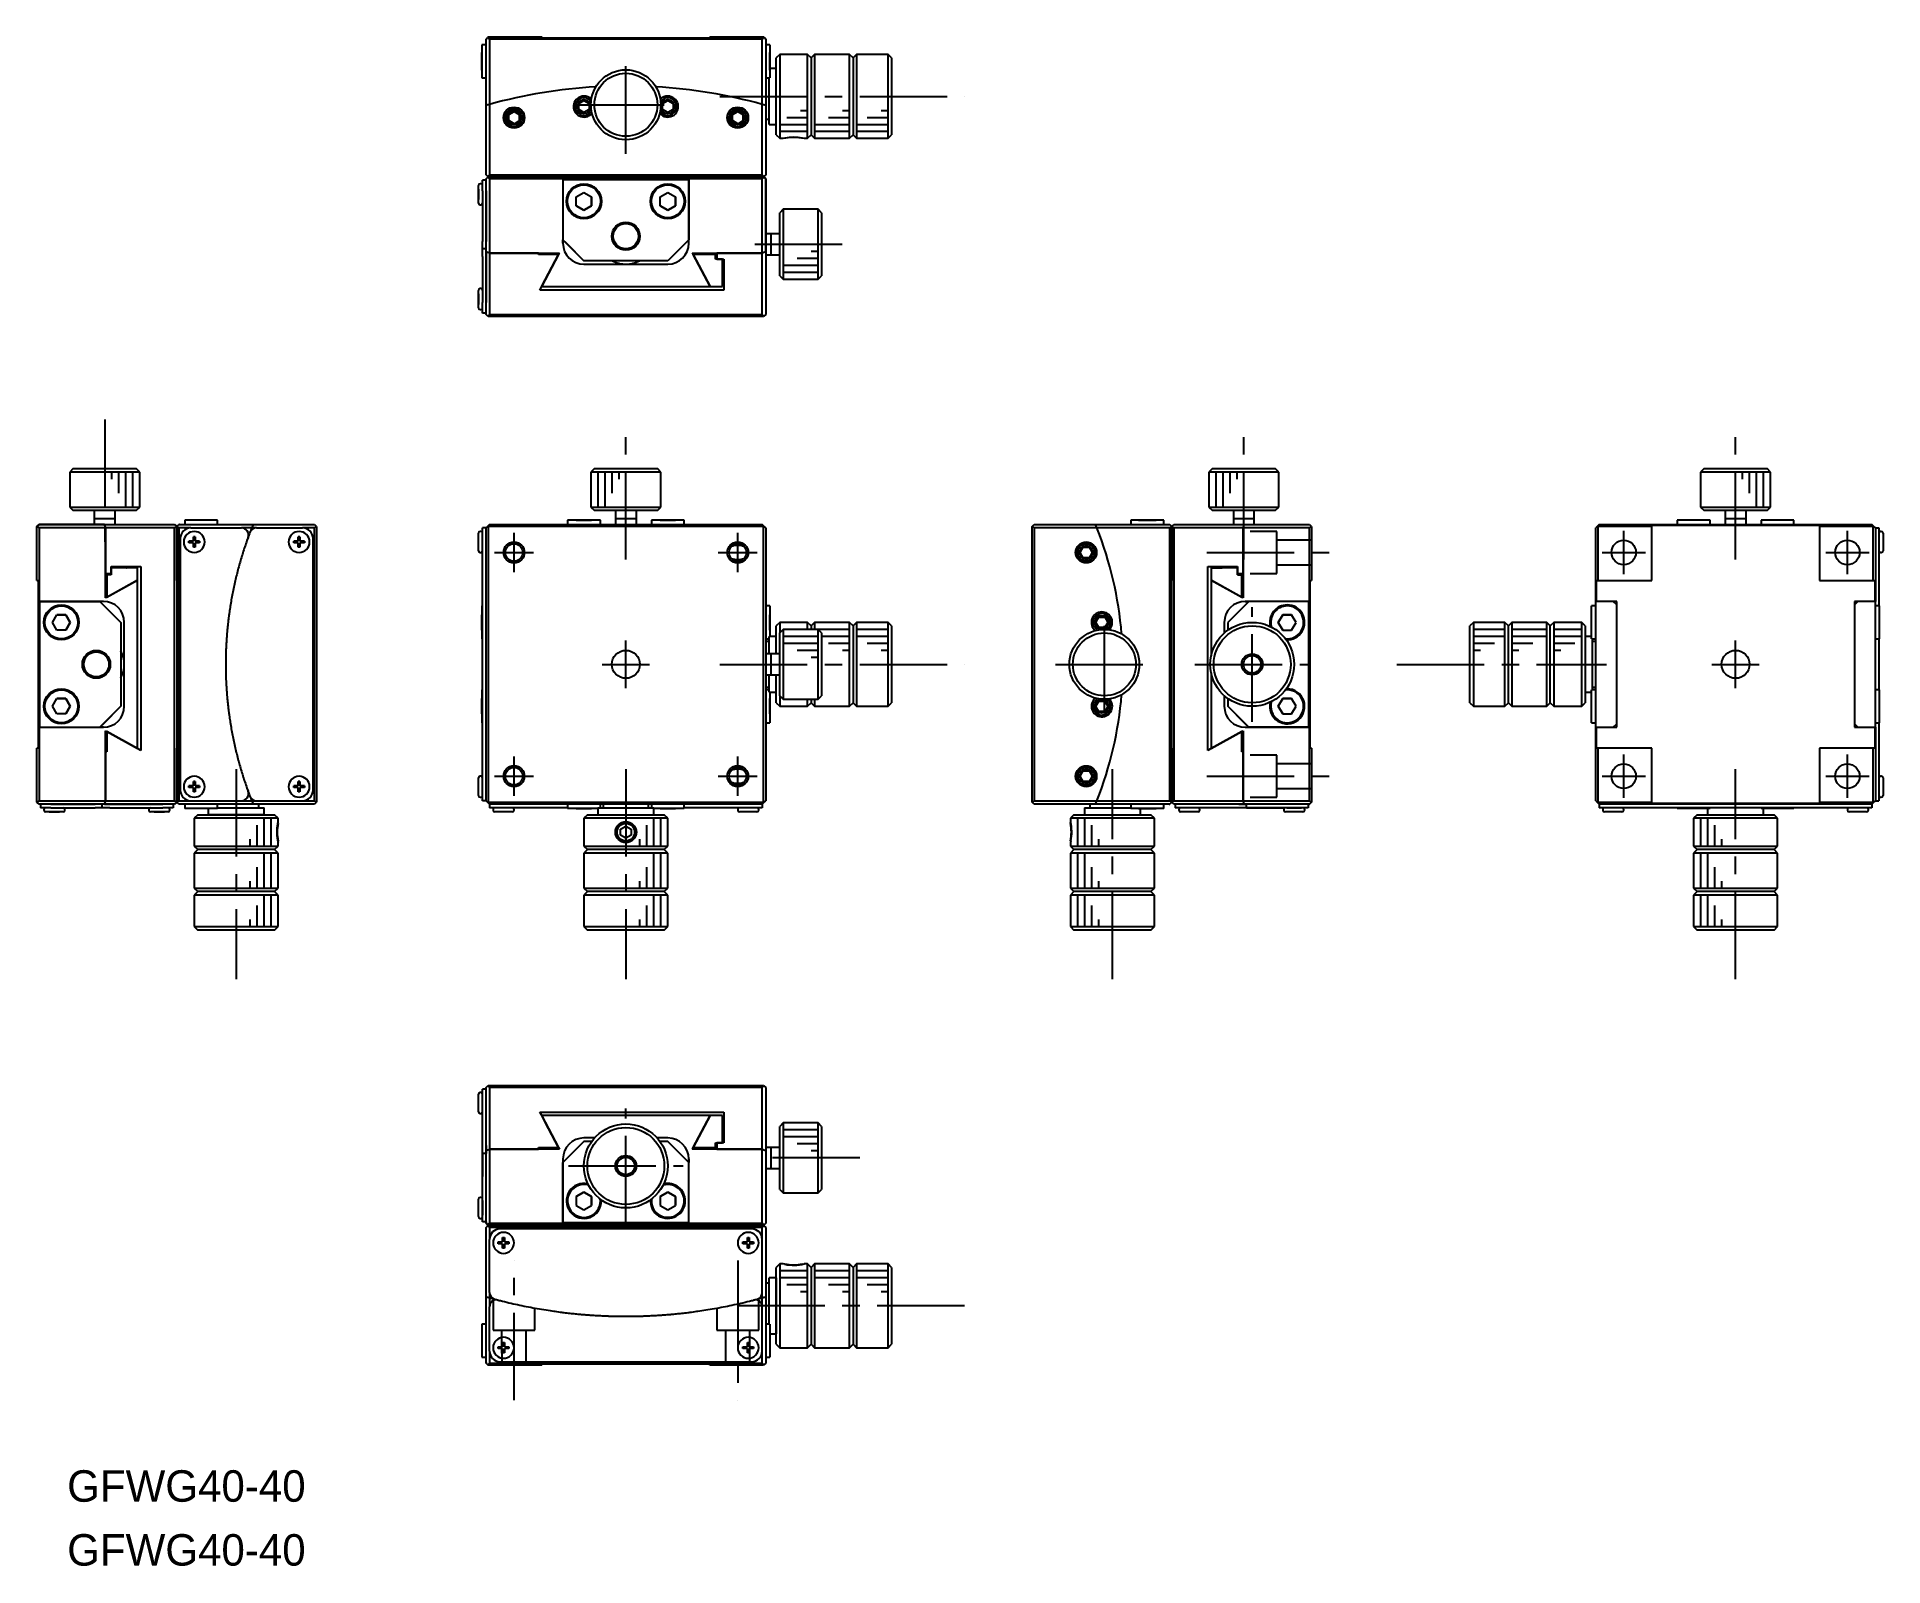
# Model space of a CAD drawing. Extents: x 129 to 393, y -5 to 213.
import ezdxf

# ---------------------------------------------------------------- set-up
doc = ezdxf.new("R2010")
doc.units = 0
doc.header["$LTSCALE"] = 10
doc.linetypes.add('CENTER', pattern=[2, 1.25, -0.25, 0.25, -0.25])
doc.linetypes.add('DASHED', pattern=[3.5, 2, -1.5])
doc.layers.get('0').update_dxf_attribs({"linetype": 'CONTINUOUS'})
doc.layers.add('CENTER', color=1, linetype='CENTER')
doc.styles.get("Standard").update_dxf_attribs({"font": 'FGP教科書体NT-M'})

msp = doc.modelspace()

# ---------------------------------------------------------------- texts
at = {"color": 7}
for p in [(133.187904, 3.980124), (133.187904, -5.15599)]:
    msp.add_text('GFWG40-40', height=4.5, dxfattribs=at).set_placement(p)

# ---------------------------------------------------------------- linework, layer by layer
at = {"color": 7, "linetype": 'CONTINUOUS'}
for p, q in [((192.499727, 212.310222), (192.499727, 209.960222)), ((192.499727, 212.310222), (192.499727, 207.610222)), ((193.099727, 212.310222), (192.499727, 212.310222)), ((193.099727, 213.160222), (193.349727, 213.410222)), ((193.099727, 203.667059), (193.099727, 213.160222)), ((193.399727, 213.460222), (193.349727, 213.410222)), ((193.349727, 213.410222), (193.599727, 213.160222)), ((193.399727, 213.460222), (201.099727, 213.460222)), ((232.599727, 213.160222), (193.599727, 213.160222)), ((193.599727, 213.160222), (193.599727, 203.807574)), ((201.099727, 213.260222), (201.099727, 213.460222)), ((201.099727, 213.460222), (201.099727, 213.260222)), ((225.099727, 213.260222), (201.099727, 213.260222)), ((225.099727, 213.460222), (225.099727, 213.260222)), ((225.099727, 213.460222), (232.799727, 213.460222)), ((232.599727, 213.160222), (232.849727, 213.410222)), ((232.599727, 203.807574), (232.599727, 213.160222)), ((232.799727, 213.460222), (232.849727, 213.410222)), ((232.999727, 213.260222), (232.799727, 213.460222)), ((232.849727, 213.410222), (233.099727, 213.160222)), ((232.999727, 213.260222), (233.099727, 213.160222)), ((233.099727, 213.160222), (233.099727, 203.667059)), ((233.099727, 213.160222), (233.099727, 213.060222)), ((233.099727, 213.060222), (233.099727, 213.160222)), ((233.099727, 213.060222), (233.099727, 213.160222)), ((233.099727, 213.060222), (233.099727, 204.460222)), ((233.699727, 212.310222), (233.099727, 212.310222)), ((233.699727, 212.310222), (233.699727, 209.960222)), ((233.699727, 212.310222), (233.699727, 207.610222)), ((192.499727, 210.595307), (192.499727, 211.230392)), ((192.499727, 211.230392), (192.499727, 210.595307)), ((192.499727, 209.325136), (192.499727, 210.595307)), ((192.499727, 210.595307), (192.499727, 209.325136)), ((192.499727, 209.960222), (192.499727, 207.610222)), ((192.499727, 208.690051), (192.499727, 209.325136)), ((192.499727, 209.325136), (192.499727, 208.690051)), ((233.699727, 210.595307), (233.699727, 211.230392)), ((233.699727, 211.230392), (233.699727, 210.595307)), ((233.699727, 210.595307), (233.699727, 209.325136)), ((233.699727, 209.325136), (233.699727, 210.595307)), ((233.699727, 209.960222), (233.699727, 207.610222)), ((233.699727, 209.325136), (233.699727, 208.690051)), ((233.699727, 208.690051), (233.699727, 209.325136)), ((234.599727, 208.960222), (233.699727, 208.960222)), ((235.099727, 210.960222), (234.599727, 210.460222)), ((234.599727, 199.460222), (234.599727, 210.460222)), ((235.099727, 210.960222), (235.099727, 198.960222)), ((239.099727, 210.960222), (235.099727, 210.960222)), ((239.099727, 198.960222), (239.099727, 210.960222)), ((239.599727, 210.460222), (239.099727, 210.960222)), ((240.099727, 210.960222), (239.599727, 210.460222)), ((239.599727, 210.460222), (239.599727, 199.460222)), ((240.099727, 210.960222), (240.099727, 198.960222)), ((245.099727, 210.960222), (240.099727, 210.960222)), ((245.099727, 198.960222), (245.099727, 210.960222)), ((245.599727, 210.460222), (245.099727, 210.960222)), ((246.099727, 210.960222), (245.599727, 210.460222)), ((245.599727, 210.460222), (245.599727, 199.460222)), ((246.099727, 210.960222), (246.099727, 198.960222)), ((250.599727, 210.960222), (246.099727, 210.960222)), ((250.599727, 198.960222), (250.599727, 210.960222)), ((251.099727, 210.460222), (250.599727, 210.960222)), ((251.099727, 210.460222), (251.099727, 206.460217)), ((251.099727, 210.460222), (251.099727, 199.460222)), ((192.499727, 207.610222), (193.099727, 207.610222)), ((233.099727, 207.610222), (233.699727, 207.610222)), ((233.599727, 200.960222), (233.599727, 207.610222)), ((193.099727, 193.760222), (193.099727, 203.667059)), ((193.599727, 203.807574), (193.599727, 193.760222)), ((206.349727, 203.933234), (207.099727, 204.366247)), ((206.349727, 203.067209), (206.349727, 203.933234)), ((207.099727, 204.366247), (207.849727, 203.933234)), ((207.849727, 203.933234), (207.849727, 203.067209)), ((218.349727, 203.933234), (219.099727, 204.366247)), ((218.349727, 203.067209), (218.349727, 203.933234)), ((219.099727, 204.366247), (219.849727, 203.933234)), ((219.849727, 203.933234), (219.849727, 203.067209)), ((232.599727, 193.760222), (232.599727, 203.807574)), ((233.099727, 204.460222), (233.099727, 203.960222)), ((233.099727, 203.960222), (233.099727, 203.667059)), ((233.099727, 203.667059), (233.099727, 193.760222)), ((251.099727, 203.460227), (251.099727, 199.460222)), ((196.349727, 202.353234), (197.099727, 202.786247)), ((196.349727, 201.487209), (196.349727, 202.353234)), ((197.099727, 201.054196), (196.349727, 201.487209)), ((197.099727, 202.786247), (197.849727, 202.353234)), ((197.849727, 201.487209), (197.099727, 201.054196)), ((197.849727, 202.353234), (197.849727, 201.487209)), ((207.099727, 202.634196), (206.349727, 203.067209)), ((207.849727, 203.067209), (207.099727, 202.634196)), ((219.099727, 202.634196), (218.349727, 203.067209)), ((219.849727, 203.067209), (219.099727, 202.634196)), ((228.349727, 202.353234), (229.099727, 202.786247)), ((228.349727, 201.487209), (228.349727, 202.353234)), ((229.099727, 201.054196), (228.349727, 201.487209)), ((229.099727, 202.786247), (229.849727, 202.353234)), ((229.849727, 201.487209), (229.099727, 201.054196)), ((229.849727, 202.353234), (229.849727, 201.487209)), ((233.099727, 201.710222), (233.599727, 201.710222)), ((233.599727, 200.960222), (234.599727, 200.960222)), ((234.599727, 199.460222), (235.099727, 198.960222)), ((235.099727, 198.960222), (235.599732, 198.960222)), ((235.849727, 198.960222), (235.856165, 198.96156)), ((238.599722, 198.960222), (239.099727, 198.960222)), ((239.099727, 198.960222), (239.599727, 199.460222)), ((239.599727, 199.460222), (240.099727, 198.960222)), ((240.099727, 198.960222), (245.099727, 198.960222)), ((245.099727, 198.960222), (245.599727, 199.460222)), ((245.599727, 199.460222), (246.099727, 198.960222)), ((246.099727, 198.960222), (250.599727, 198.960222)), ((250.599727, 198.960222), (251.099727, 199.460222)), ((193.099727, 192.960222), (192.599727, 192.960222)), ((192.599727, 191.460222), (192.599727, 192.960222)), ((193.349727, 193.510222), (193.099727, 193.760222)), ((193.099727, 193.160222), (193.349727, 193.410222)), ((193.099727, 191.460222), (193.099727, 193.160222)), ((193.599727, 193.760222), (193.349727, 193.510222)), ((193.399727, 193.460222), (193.349727, 193.510222)), ((193.349727, 193.410222), (193.399727, 193.460222)), ((193.349727, 193.410222), (193.599727, 193.160222)), ((193.399727, 193.460222), (201.099727, 193.460222)), ((201.099727, 193.460222), (193.399727, 193.460222)), ((193.599727, 193.760222), (232.599727, 193.760222)), ((193.599727, 193.160222), (193.599727, 182.541786)), ((204.099727, 193.160222), (193.599727, 193.160222)), ((201.099727, 193.260222), (201.099727, 193.460222)), ((201.099727, 193.260222), (201.099727, 193.460222)), ((225.099727, 193.460222), (201.099727, 193.460222)), ((204.099727, 193.260222), (201.099727, 193.260222)), ((204.099727, 193.260222), (204.099727, 193.160222)), ((204.099727, 193.060222), (204.099727, 193.260222)), ((222.099727, 193.260222), (204.099727, 193.260222)), ((204.099727, 193.160222), (204.099727, 193.060222)), ((204.099727, 193.060222), (204.099727, 184.460222)), ((204.099727, 193.060222), (222.099727, 193.060222)), ((204.099727, 193.060222), (204.099727, 183.960222)), ((222.099727, 193.160222), (222.099727, 193.260222)), ((225.099727, 193.260222), (222.099727, 193.260222)), ((232.599727, 193.160222), (222.099727, 193.160222)), ((222.099727, 193.060222), (222.099727, 193.160222)), ((222.099727, 193.060222), (222.099727, 184.460222)), ((222.099727, 184.460222), (222.099727, 193.060222)), ((225.099727, 193.460222), (225.099727, 193.260222)), ((225.099727, 193.460222), (232.799727, 193.460222)), ((232.799727, 193.460222), (225.099727, 193.460222)), ((232.849727, 193.510222), (232.599727, 193.760222)), ((232.599727, 193.160222), (232.849727, 193.410222)), ((232.599727, 182.541786), (232.599727, 193.160222)), ((232.849727, 193.510222), (232.799727, 193.460222)), ((232.799727, 193.460222), (232.849727, 193.410222)), ((232.999727, 193.260222), (232.799727, 193.460222)), ((232.799727, 193.460222), (232.999727, 193.260222)), ((232.799727, 193.460222), (232.849727, 193.410222)), ((233.099727, 193.760222), (232.849727, 193.510222)), ((232.849727, 193.410222), (233.099727, 193.160222)), ((233.099727, 193.160222), (232.849727, 193.410222)), ((233.099727, 193.160222), (233.099727, 182.742571)), ((233.099727, 186.460222), (233.099727, 193.160222)), ((191.999727, 191.085222), (191.999727, 192.210222)), ((191.999727, 189.710222), (191.999727, 192.210222)), ((191.999727, 191.710222), (191.999727, 191.085222)), ((191.999727, 191.085222), (191.999727, 191.710222)), ((191.999727, 190.835222), (191.999727, 191.085222)), ((191.999727, 190.835222), (191.999727, 191.085222)), ((191.999727, 191.085222), (191.999727, 190.835222)), ((191.999727, 189.710222), (191.999727, 190.835222)), ((191.999727, 190.210222), (191.999727, 190.835222)), ((191.999727, 190.835222), (191.999727, 190.210222)), ((192.349727, 192.460222), (192.249727, 192.460222)), ((192.599727, 191.460222), (192.599727, 184.192361)), ((193.099727, 191.460222), (193.099727, 184.192361)), ((193.099727, 184.192361), (193.099727, 191.460222)), ((205.999727, 190.595307), (207.099727, 191.230392)), ((205.999727, 189.325136), (205.999727, 190.595307)), ((207.099727, 191.230392), (208.199727, 190.595307)), ((208.199727, 190.595307), (208.199727, 189.325136)), ((208.199727, 189.325136), (208.199727, 190.595307)), ((217.999727, 190.595307), (219.099727, 191.230392)), ((217.999727, 189.325136), (217.999727, 190.595307)), ((219.099727, 191.230392), (220.199727, 190.595307)), ((220.199727, 190.595307), (220.199727, 189.325136)), ((220.199727, 189.325136), (220.199727, 190.595307)), ((192.249727, 189.460222), (192.349727, 189.460222)), ((207.099727, 188.690051), (205.999727, 189.325136)), ((205.999727, 189.325136), (207.099727, 188.690051)), ((208.199727, 189.325136), (207.099727, 188.690051)), ((207.099727, 188.690051), (208.199727, 189.325136)), ((219.099727, 188.690051), (217.999727, 189.325136)), ((217.999727, 189.325136), (219.099727, 188.690051)), ((220.199727, 189.325136), (219.099727, 188.690051)), ((219.099727, 188.690051), (220.199727, 189.325136)), ((235.599727, 188.810222), (235.099727, 188.310222)), ((235.099727, 179.310222), (235.099727, 188.310222)), ((235.599727, 188.810222), (235.599727, 178.810222)), ((240.599727, 188.810222), (235.599727, 188.810222)), ((240.599727, 178.810222), (240.599727, 188.810222)), ((241.099727, 188.310222), (240.599727, 188.810222)), ((241.099727, 188.310222), (241.099727, 179.310222)), ((233.099727, 182.742571), (233.099727, 186.460222)), ((233.899727, 185.310222), (233.099747, 185.310222)), ((233.899727, 185.310222), (233.894727, 185.310222)), ((233.899727, 183.810222), (233.899727, 185.310227)), ((235.099727, 185.310222), (233.899727, 185.310222)), ((233.904727, 185.310222), (233.899727, 185.310222)), ((192.599727, 183.192361), (192.599727, 184.192361)), ((192.599727, 182.992635), (192.599727, 183.192361)), ((192.599727, 183.192361), (193.099727, 183.192361)), ((192.599727, 182.058061), (192.599727, 182.992635)), ((193.099727, 182.742571), (193.099727, 184.192361)), ((193.099727, 182.742571), (193.099727, 182.058061)), ((193.099727, 182.058061), (193.099727, 182.742571)), ((193.599727, 182.541786), (200.599727, 182.541786)), ((193.599727, 182.541786), (193.599727, 173.760222)), ((200.599727, 182.541786), (193.599727, 182.541786)), ((200.599727, 182.541786), (203.599727, 182.541786)), ((200.599727, 182.325751), (200.599727, 182.541786)), ((203.484257, 182.325751), (200.599727, 182.325751)), ((203.484258, 182.325752), (201.567668, 178.718447)), ((201.567668, 178.718447), (203.484257, 182.325751)), ((203.484257, 182.541786), (203.484257, 182.325751)), ((203.513576, 182.380617), (203.484258, 182.325752)), ((203.599727, 182.541786), (203.513576, 182.380617)), ((207.099727, 181.460222), (204.099727, 184.460222)), ((204.599727, 183.960222), (204.099727, 184.460222)), ((204.099727, 183.960222), (204.099727, 184.460222)), ((204.599727, 183.960222), (207.099727, 181.460222)), ((222.099727, 184.460222), (219.099727, 181.460222)), ((222.099727, 183.960222), (222.099727, 184.460222)), ((222.599727, 182.541786), (226.099727, 182.541786)), ((222.712508, 182.330785), (222.599727, 182.541786)), ((225.140068, 177.754239), (222.712508, 182.330785)), ((222.715197, 182.541786), (222.715197, 182.325751)), ((222.715197, 182.325751), (225.140068, 177.754239)), ((225.900068, 182.325751), (222.715197, 182.325751)), ((225.900068, 182.541786), (225.900068, 182.325751)), ((225.900068, 181.676816), (225.900068, 182.325751)), ((226.099727, 182.541786), (232.599727, 182.541786)), ((232.599727, 182.541786), (226.099727, 182.541786)), ((226.099727, 182.541786), (226.099727, 181.676816)), ((232.599727, 173.760222), (232.599727, 182.541786)), ((233.099727, 182.742571), (233.099727, 173.760222)), ((233.099747, 182.310222), (233.904727, 182.310222)), ((233.894727, 182.310222), (235.099727, 182.310222)), ((233.899727, 182.310217), (233.899727, 183.810222)), ((192.599727, 182.058061), (192.599727, 176.760222)), ((193.099727, 182.058061), (193.099727, 175.460222)), ((193.099727, 175.460222), (193.099727, 182.058061)), ((219.099727, 181.460222), (207.099727, 181.460222)), ((207.099727, 180.960222), (219.099727, 180.960222)), ((226.099727, 181.676816), (225.900068, 181.676816)), ((226.900068, 181.676816), (226.099727, 181.676816)), ((226.099727, 181.676816), (226.900068, 181.676816)), ((226.900068, 177.754239), (226.900068, 181.676816)), ((226.900068, 181.676816), (227.099727, 181.676816)), ((226.900068, 179.954081), (226.903927, 179.950222)), ((226.903927, 179.950222), (227.099727, 179.754422)), ((227.099727, 181.676816), (227.099727, 177.260022)), ((191.999727, 176.085222), (191.999727, 177.210222)), ((191.999727, 174.710222), (191.999727, 177.210222)), ((192.349727, 177.460222), (192.249727, 177.460222)), ((200.799578, 177.260022), (201.012824, 177.665736)), ((227.099727, 177.260022), (200.799578, 177.260022)), ((201.012824, 177.665736), (201.082406, 177.797984)), ((201.567668, 178.718447), (201.059386, 177.754239)), ((201.059386, 177.754239), (225.140068, 177.754239)), ((201.082406, 177.797984), (201.567668, 178.718447)), ((225.140068, 177.754239), (226.900068, 177.754239)), ((235.099727, 179.310222), (235.599727, 178.810222)), ((235.599727, 178.810222), (240.599727, 178.810222)), ((240.599727, 178.810222), (241.099727, 179.310222)), ((191.999727, 176.710222), (191.999727, 176.085222)), ((191.999727, 176.085222), (191.999727, 176.710222)), ((191.999727, 175.835222), (191.999727, 176.085222)), ((191.999727, 175.835222), (191.999727, 176.085222)), ((191.999727, 176.085222), (191.999727, 175.835222)), ((191.999727, 174.710222), (191.999727, 175.835222)), ((191.999727, 175.210222), (191.999727, 175.835222)), ((191.999727, 175.835222), (191.999727, 175.210222)), ((192.249727, 174.460222), (192.349727, 174.460222)), ((192.599727, 176.760222), (192.599727, 175.460222)), ((192.599727, 173.960222), (192.599727, 175.460222)), ((193.099727, 173.760222), (193.099727, 175.460222)), ((193.099727, 173.960222), (192.599727, 173.960222)), ((193.349727, 173.510222), (193.099727, 173.760222)), ((193.599727, 173.760222), (193.349727, 173.510222)), ((193.399727, 173.460222), (193.349727, 173.510222)), ((232.799727, 173.460222), (193.399727, 173.460222)), ((193.599727, 173.760222), (232.599727, 173.760222)), ((232.849727, 173.510222), (232.599727, 173.760222)), ((232.799727, 173.460222), (232.849727, 173.510222)), ((233.099727, 173.760222), (232.849727, 173.510222)), ((134.057947, 151.735105), (133.557947, 151.235105)), ((143.557947, 151.235105), (133.557947, 151.235105)), ((133.557947, 151.235105), (133.557947, 146.235105)), ((134.057947, 151.735105), (143.057947, 151.735105)), ((143.557947, 151.235105), (143.057947, 151.735105)), ((143.557947, 146.235105), (143.557947, 151.235105)), ((208.599727, 151.735105), (208.099727, 151.235105)), ((218.099727, 151.235105), (208.099727, 151.235105)), ((208.099727, 151.235105), (208.099727, 146.235105)), ((208.599727, 151.735105), (217.599727, 151.735105)), ((218.099727, 151.235105), (217.599727, 151.735105)), ((218.099727, 146.235105), (218.099727, 151.235105)), ((296.991503, 151.735105), (296.491503, 151.235105)), ((306.491503, 151.235105), (296.491503, 151.235105)), ((296.491503, 151.235105), (296.491503, 146.235105)), ((296.991503, 151.735105), (305.991503, 151.735105)), ((306.491503, 151.235105), (305.991503, 151.735105)), ((306.491503, 146.235105), (306.491503, 151.235105)), ((367.324949, 151.735105), (366.824949, 151.235105)), ((371.824949, 151.235105), (366.824949, 151.235105)), ((366.824949, 151.235105), (366.824949, 146.235105)), ((367.324949, 151.735105), (371.824949, 151.735105)), ((371.824949, 151.735105), (376.324949, 151.735105)), ((376.824949, 151.235105), (371.824949, 151.235105)), ((376.824949, 151.235105), (376.324949, 151.735105)), ((376.824949, 146.235105), (376.824949, 151.235105)), ((133.557947, 146.235105), (143.557947, 146.235105)), ((133.557947, 146.235105), (134.057947, 145.735105)), ((143.057947, 145.735105), (134.057947, 145.735105)), ((137.057947, 145.735105), (137.057947, 144.535105)), ((140.057947, 144.530105), (140.057947, 145.735105)), ((143.057947, 145.735105), (143.557947, 146.235105)), ((208.099727, 146.235105), (213.099727, 146.235105)), ((208.099727, 146.235105), (208.599727, 145.735105)), ((213.099727, 145.735105), (208.599727, 145.735105)), ((211.599727, 145.735105), (211.599727, 144.535105)), ((213.099727, 146.235105), (218.099727, 146.235105)), ((217.599727, 145.735105), (213.099727, 145.735105)), ((214.599727, 144.535105), (214.599727, 145.735105)), ((217.599727, 145.735105), (218.099727, 146.235105)), ((296.491503, 146.235105), (306.491503, 146.235105)), ((296.491503, 146.235105), (296.991503, 145.735105)), ((305.991503, 145.735105), (296.991503, 145.735105)), ((299.991503, 145.735105), (299.991503, 144.530105)), ((302.991503, 144.535105), (302.991503, 145.735105)), ((305.991503, 145.735105), (306.491503, 146.235105)), ((366.824949, 146.235105), (376.824949, 146.235105)), ((366.824949, 146.235105), (367.324949, 145.735105)), ((376.324949, 145.735105), (367.324949, 145.735105)), ((370.324949, 145.735105), (370.324949, 144.535105)), ((373.324949, 144.535105), (373.324949, 145.735105)), ((376.324949, 145.735105), (376.824949, 146.235105)), ((129.057947, 143.635105), (128.857947, 143.435105)), ((128.857947, 143.435105), (129.057947, 143.635105)), ((128.857947, 143.435105), (128.907947, 143.485105)), ((128.857947, 143.435105), (128.907947, 143.485105)), ((128.857947, 135.735105), (128.857947, 143.435105)), ((128.907947, 143.485105), (129.157947, 143.735105)), ((129.157947, 143.735105), (128.907947, 143.485105)), ((129.157947, 143.235105), (128.907947, 143.485105)), ((129.157947, 143.735105), (138.510595, 143.735105)), ((135.857947, 143.735105), (129.157947, 143.735105)), ((138.65111, 143.235105), (129.157947, 143.235105)), ((129.157947, 143.235105), (129.157947, 132.735105)), ((138.510595, 143.735105), (135.857947, 143.735105)), ((138.557947, 144.535105), (137.057942, 144.535105)), ((137.057947, 144.540105), (137.057947, 144.535105)), ((137.057947, 144.535105), (137.057947, 143.735124)), ((137.057947, 144.535105), (137.057947, 144.530105)), ((138.510595, 143.735105), (148.557947, 143.735105)), ((140.057952, 144.535105), (138.557947, 144.535105)), ((138.65111, 136.735105), (138.65111, 143.235105)), ((138.65111, 143.235105), (138.65111, 136.735105)), ((148.557947, 143.235105), (138.65111, 143.235105)), ((140.057947, 143.735124), (140.057947, 144.540105)), ((148.557947, 143.735105), (148.807947, 143.485105)), ((148.807947, 143.485105), (148.557947, 143.235105)), ((148.557947, 104.235105), (148.557947, 143.235105)), ((148.857947, 143.435105), (148.807947, 143.485105)), ((149.057947, 143.635105), (148.857947, 143.435105)), ((148.907947, 143.485105), (148.857947, 143.435105)), ((148.857947, 135.735105), (148.857947, 143.435105)), ((148.857947, 143.435105), (148.857947, 135.735105)), ((148.907947, 143.485105), (149.157947, 143.735105)), ((149.157947, 143.235105), (148.907947, 143.485105)), ((149.057947, 143.635105), (149.157947, 143.735105)), ((149.157947, 143.735105), (159.776382, 143.735105)), ((149.157947, 143.735105), (149.257947, 143.735105)), ((149.257947, 143.735105), (149.157947, 143.735105)), ((149.257947, 143.735105), (149.157947, 143.735105)), ((150.857947, 143.235105), (149.157947, 143.235105)), ((149.157947, 143.235105), (149.157947, 104.235105)), ((149.257947, 143.735105), (157.857947, 143.735105)), ((154.707947, 144.335105), (150.007947, 144.335105)), ((150.007947, 144.335105), (150.007947, 143.735105)), ((150.857947, 143.235105), (158.125807, 143.235105)), ((150.857947, 143.235105), (158.125807, 143.235105)), ((154.707947, 143.735105), (154.707947, 144.335105)), ((157.857947, 143.735105), (158.357947, 143.735105)), ((159.575597, 143.235105), (158.125807, 143.235105)), ((158.357947, 143.735105), (159.776382, 143.735105)), ((160.260108, 143.235105), (159.575597, 143.235105)), ((159.776382, 143.735105), (168.557947, 143.735105)), ((160.260108, 143.235105), (166.857947, 143.235105)), ((168.557947, 143.235105), (166.857947, 143.235105)), ((168.557947, 143.735105), (168.807947, 143.485105)), ((168.807947, 143.485105), (168.557947, 143.235105)), ((168.557947, 104.235105), (168.557947, 143.235105)), ((168.857947, 143.435105), (168.807947, 143.485105)), ((168.857947, 143.435105), (168.857947, 104.035105)), ((192.349727, 142.735105), (192.249727, 142.735105)), ((193.099727, 143.235105), (192.599727, 143.235105)), ((193.099727, 143.235105), (192.599727, 143.235105)), ((192.599727, 141.735105), (192.599727, 143.235105)), ((193.349727, 143.485105), (193.099727, 143.235105)), ((193.099727, 104.235105), (193.099727, 143.235105)), ((193.599727, 143.735105), (193.349727, 143.485105)), ((193.399727, 143.435105), (193.349727, 143.485105)), ((232.799727, 143.435105), (193.399727, 143.435105)), ((193.399727, 143.435105), (193.399727, 104.035105)), ((193.599727, 143.735105), (232.599727, 143.735105)), ((209.449727, 144.335105), (204.749727, 144.335105)), ((209.449727, 144.335105), (204.749727, 144.335105)), ((204.749727, 144.335105), (204.749727, 143.735105)), ((205.999727, 144.335105), (207.099727, 144.335105)), ((207.099727, 144.335105), (205.999727, 144.335105)), ((208.199727, 144.335105), (207.099727, 144.335105)), ((207.099727, 144.335105), (208.199727, 144.335105)), ((209.449727, 143.735105), (209.449727, 144.335105)), ((214.599732, 144.535105), (211.599722, 144.535105)), ((211.599727, 144.540105), (211.599727, 144.535105)), ((211.599727, 144.535105), (211.599727, 143.735124)), ((211.599727, 144.535105), (211.599727, 144.530105)), ((214.599727, 144.535105), (214.599727, 144.540105)), ((214.599727, 143.735124), (214.599727, 144.535105)), ((214.599727, 144.530105), (214.599727, 144.535105)), ((221.449727, 144.335105), (216.749727, 144.335105)), ((221.449727, 144.335105), (216.749727, 144.335105)), ((216.749727, 144.335105), (216.749727, 143.735105)), ((217.999727, 144.335105), (219.099727, 144.335105)), ((219.099727, 144.335105), (217.999727, 144.335105)), ((220.199727, 144.335105), (219.099727, 144.335105)), ((219.099727, 144.335105), (220.199727, 144.335105)), ((221.449727, 143.735105), (221.449727, 144.335105)), ((232.849727, 143.485105), (232.599727, 143.735105)), ((232.799727, 143.435105), (232.849727, 143.485105)), ((232.799727, 104.035105), (232.799727, 143.435105)), ((233.099727, 143.235105), (232.849727, 143.485105)), ((233.099727, 143.235105), (233.099727, 104.235105)), ((271.191503, 143.435105), (271.241503, 143.485105)), ((271.191503, 104.035105), (271.191503, 143.435105)), ((271.241503, 143.485105), (271.491503, 143.735105)), ((271.491503, 143.235105), (271.241503, 143.485105)), ((271.491503, 143.735105), (280.273067, 143.735105)), ((271.491503, 143.235105), (271.491503, 104.235105)), ((280.473852, 143.235105), (271.491503, 143.235105)), ((280.273067, 143.735105), (290.891503, 143.735105)), ((290.891503, 143.235105), (280.473852, 143.235105)), ((290.041503, 144.335105), (285.341503, 144.335105)), ((287.691503, 144.335105), (285.341503, 144.335105)), ((285.341503, 144.335105), (285.341503, 143.735105)), ((286.421332, 144.335105), (287.056417, 144.335105)), ((287.056417, 144.335105), (286.421332, 144.335105)), ((287.056417, 144.335105), (288.326588, 144.335105)), ((288.326588, 144.335105), (287.056417, 144.335105)), ((290.041503, 144.335105), (287.691503, 144.335105)), ((288.326588, 144.335105), (288.961673, 144.335105)), ((288.961673, 144.335105), (288.326588, 144.335105)), ((290.041503, 143.735105), (290.041503, 144.335105)), ((290.891503, 143.735105), (291.141503, 143.485105)), ((291.141503, 143.485105), (290.891503, 143.235105)), ((290.891503, 104.235105), (290.891503, 143.235105)), ((291.191503, 143.435105), (291.141503, 143.485105)), ((291.241503, 143.485105), (291.191503, 143.435105)), ((291.191503, 143.435105), (291.191503, 135.735105)), ((291.191503, 135.735105), (291.191503, 143.435105)), ((291.241503, 143.485105), (291.491503, 143.735105)), ((291.491503, 143.235105), (291.241503, 143.485105)), ((291.491503, 143.735105), (301.538855, 143.735105)), ((301.39834, 143.235105), (291.491503, 143.235105)), ((291.491503, 143.235105), (291.491503, 104.235105)), ((302.991508, 144.535105), (299.991498, 144.535105)), ((299.991503, 144.540105), (299.991503, 143.735124)), ((301.39834, 143.235105), (301.39834, 136.735105)), ((310.891503, 143.235105), (301.39834, 143.235105)), ((301.39834, 136.735105), (301.39834, 143.235105)), ((301.538855, 143.735105), (310.891503, 143.735105)), ((302.991503, 144.535105), (302.991503, 144.540105)), ((302.991503, 144.530105), (302.991503, 144.535105)), ((302.991503, 143.735124), (302.991503, 144.535105)), ((310.891503, 143.735105), (311.141503, 143.485105)), ((311.141503, 143.485105), (310.891503, 143.235105)), ((310.891503, 132.735105), (310.891503, 143.235105)), ((311.191503, 143.435105), (311.141503, 143.485105)), ((311.191503, 143.435105), (311.191503, 135.735105)), ((352.074949, 143.485105), (351.824949, 143.235105)), ((351.824949, 132.735105), (351.824949, 143.235105)), ((352.324949, 143.735105), (352.074949, 143.485105)), ((352.124949, 143.435105), (352.074949, 143.485105)), ((352.124949, 143.435105), (352.124949, 135.735105)), ((359.824949, 143.435105), (352.124949, 143.435105)), ((352.324949, 143.735105), (373.324949, 143.735105)), ((359.824949, 143.635105), (383.824949, 143.635105)), ((359.824949, 143.435105), (359.824949, 143.635105)), ((359.824949, 135.735105), (359.824949, 143.435105)), ((368.174949, 144.335105), (363.474949, 144.335105)), ((363.474949, 144.335105), (363.474949, 143.735105)), ((368.174949, 143.735105), (368.174949, 144.335105)), ((373.324954, 144.535105), (370.324944, 144.535105)), ((370.324949, 144.540105), (370.324949, 144.535105)), ((370.324949, 144.535105), (370.324949, 144.530105)), ((370.324949, 144.535105), (370.324949, 143.735124)), ((373.324949, 144.535105), (373.324949, 144.540105)), ((373.324949, 144.530105), (373.324949, 144.535105)), ((373.324949, 143.735124), (373.324949, 144.535105)), ((373.324949, 143.735105), (391.324949, 143.735105)), ((380.174949, 144.335105), (375.474949, 144.335105)), ((375.474949, 144.335105), (375.474949, 143.735105)), ((380.174949, 143.735105), (380.174949, 144.335105)), ((383.824949, 143.635105), (383.824949, 143.435105)), ((391.524949, 143.435105), (383.824949, 143.435105)), ((383.824949, 143.435105), (383.824949, 135.735105)), ((391.574949, 143.485105), (391.324949, 143.735105)), ((391.524949, 143.435105), (391.574949, 143.485105)), ((391.524949, 135.735105), (391.524949, 143.435105)), ((391.824949, 143.235105), (391.574949, 143.485105)), ((391.824949, 143.235105), (392.324949, 143.235105)), ((391.824949, 143.235105), (392.324949, 143.235105)), ((391.824949, 143.235105), (391.824949, 132.735105)), ((392.324949, 143.235105), (392.324949, 141.735105)), ((392.674949, 142.735105), (392.574949, 142.735105)), ((149.357947, 141.735105), (149.357947, 105.735105)), ((150.607947, 141.360105), (151.232947, 141.360105)), ((150.607947, 141.110105), (150.607947, 141.360105)), ((151.232947, 141.360105), (150.607947, 141.360105)), ((151.232947, 141.110105), (150.607947, 141.110105)), ((151.232947, 141.985105), (151.482947, 141.985105)), ((151.232947, 141.360105), (151.232947, 141.985105)), ((151.482947, 141.985105), (151.232947, 141.985105)), ((151.232947, 140.485105), (151.232947, 141.110105)), ((151.482947, 140.485105), (151.232947, 140.485105)), ((151.482947, 141.985105), (151.482947, 141.360105)), ((151.482947, 141.360105), (152.107947, 141.360105)), ((152.107947, 141.360105), (151.482947, 141.360105)), ((151.482947, 141.110105), (151.482947, 140.485105)), ((152.107947, 141.110105), (151.482947, 141.110105)), ((152.107947, 141.360105), (152.107947, 141.110105)), ((165.607947, 141.360105), (166.232947, 141.360105)), ((165.607947, 141.110105), (165.607947, 141.360105)), ((166.232947, 141.360105), (165.607947, 141.360105)), ((166.232947, 141.110105), (165.607947, 141.110105)), ((166.232947, 141.985105), (166.482947, 141.985105)), ((166.232947, 141.360105), (166.232947, 141.985105)), ((166.482947, 141.985105), (166.232947, 141.985105)), ((166.232947, 140.485105), (166.232947, 141.110105)), ((166.482947, 140.485105), (166.232947, 140.485105)), ((166.482947, 141.985105), (166.482947, 141.360105)), ((166.482947, 141.360105), (167.107947, 141.360105)), ((167.107947, 141.360105), (166.482947, 141.360105)), ((166.482947, 141.110105), (166.482947, 140.485105)), ((167.107947, 141.110105), (166.482947, 141.110105)), ((167.107947, 141.360105), (167.107947, 141.110105)), ((168.357947, 105.735105), (168.357947, 141.735105)), ((191.999727, 141.235105), (191.999727, 142.485105)), ((191.999727, 139.985105), (191.999727, 141.235105)), ((192.599727, 140.435105), (192.599727, 141.735105)), ((192.599727, 107.035105), (192.599727, 140.435105)), ((278.065477, 139.735105), (278.49849, 140.485105)), ((278.49849, 140.485105), (279.364515, 140.485105)), ((279.364515, 140.485105), (279.797528, 139.735105)), ((392.324949, 141.735105), (392.324949, 132.085105)), ((392.924949, 142.485105), (392.924949, 139.985105)), ((139.483312, 137.735105), (140.057942, 137.735105)), ((139.483312, 137.535446), (139.483312, 137.735105)), ((139.483312, 137.535446), (139.483312, 136.735105)), ((143.238133, 137.535446), (139.483312, 137.535446)), ((139.483312, 136.735105), (139.483312, 137.535446)), ((140.057942, 137.735105), (140.317942, 137.735105)), ((140.317942, 137.735105), (143.708715, 137.735105)), ((141.644088, 137.535446), (141.647947, 137.539305)), ((141.647947, 137.539305), (141.843747, 137.735105)), ((143.238133, 135.775446), (143.238133, 137.535446)), ((143.708715, 137.735105), (143.708715, 111.434956)), ((192.249727, 139.735105), (192.349727, 139.735105)), ((278.49849, 138.985105), (278.065477, 139.735105)), ((279.364515, 138.985105), (278.49849, 138.985105)), ((279.797528, 139.735105), (279.364515, 138.985105)), ((296.340735, 111.434956), (296.340735, 137.735105)), ((296.340735, 137.735105), (299.731508, 137.735105)), ((296.811317, 137.535446), (296.811317, 135.775446)), ((300.566138, 137.535446), (296.811317, 137.535446)), ((296.811317, 137.535446), (298.405362, 137.535446)), ((298.205703, 137.735105), (298.401503, 137.539305)), ((298.401503, 137.539305), (298.405362, 137.535446)), ((298.405362, 137.535446), (298.401503, 137.535446)), ((300.566138, 137.535446), (298.401503, 137.535446)), ((299.731508, 137.735105), (299.991508, 137.735105)), ((299.991508, 137.735105), (300.566138, 137.735105)), ((300.566138, 137.735105), (300.566138, 137.535446)), ((300.566138, 136.735105), (300.566138, 137.535446)), ((300.566138, 137.535446), (300.566138, 136.735105)), ((392.574949, 139.735105), (392.674949, 139.735105)), ((128.857947, 135.735105), (129.057947, 135.735105)), ((129.057947, 135.735105), (129.057947, 132.735105)), ((138.65111, 133.235105), (138.65111, 136.735105)), ((138.65111, 136.735105), (139.483312, 136.735105)), ((138.65111, 136.535446), (138.85909, 136.535446)), ((138.85909, 136.535446), (138.85909, 133.350575)), ((139.483312, 136.535446), (138.85909, 136.535446)), ((138.85909, 133.350575), (143.238133, 135.775446)), ((143.238133, 135.775446), (138.882479, 133.363559)), ((139.483312, 136.735105), (139.483312, 136.535446)), ((143.238133, 111.694764), (143.238133, 135.775446)), ((148.857947, 135.735105), (149.057947, 135.735105)), ((148.857947, 135.735105), (148.857947, 111.735105)), ((149.057947, 135.735105), (149.057947, 111.735105)), ((290.991503, 135.735105), (291.191503, 135.735105)), ((290.991503, 111.735105), (290.991503, 135.735105)), ((291.191503, 135.735105), (290.991503, 135.735105)), ((291.191503, 111.735105), (291.191503, 135.735105)), ((296.811317, 135.775446), (301.19036, 133.350575)), ((296.811317, 135.775446), (296.811317, 124.928174)), ((301.166975, 133.363557), (296.811317, 135.775446)), ((300.566138, 136.535446), (300.566138, 136.735105)), ((300.566138, 136.735105), (301.39834, 136.735105)), ((301.19036, 136.535446), (300.566138, 136.535446)), ((300.566138, 136.535446), (301.19036, 136.535446)), ((300.566138, 136.535446), (301.39834, 136.535446)), ((301.19036, 133.350575), (301.19036, 136.535446)), ((301.19036, 136.535446), (301.39834, 136.535446)), ((301.19036, 136.535446), (301.39834, 136.535446)), ((301.39834, 136.735105), (301.39834, 133.235105)), ((310.991503, 135.735105), (311.191503, 135.735105)), ((310.991503, 132.735105), (310.991503, 135.735105)), ((310.991503, 135.735105), (311.191503, 135.735105)), ((351.924949, 132.735105), (351.924949, 135.735105)), ((351.924949, 135.735105), (352.124949, 135.735105)), ((352.124949, 135.735105), (359.824949, 135.735105)), ((383.824949, 135.735105), (391.524949, 135.735105)), ((391.524949, 135.735105), (391.724949, 135.735105)), ((391.724949, 135.735105), (391.724949, 132.735105)), ((129.157947, 132.735105), (129.057947, 132.735105)), ((129.057947, 132.735105), (129.057947, 114.735105)), ((129.257947, 132.735105), (129.157947, 132.735105)), ((129.257947, 114.735105), (129.257947, 132.735105)), ((129.257947, 132.735105), (137.857947, 132.735105)), ((137.857947, 132.735105), (129.257947, 132.735105)), ((137.857947, 132.735105), (140.857947, 129.735105)), ((138.357947, 132.735105), (137.857947, 132.735105)), ((138.65111, 133.350575), (138.85909, 133.350575)), ((138.771661, 133.302038), (138.65111, 133.235105)), ((138.819024, 133.328333), (138.771661, 133.302038)), ((138.882479, 133.363559), (138.819024, 133.328333)), ((192.499727, 132.085105), (192.499727, 127.385105)), ((192.499727, 132.085105), (192.499727, 127.385105)), ((233.699727, 132.085105), (233.099727, 132.085105)), ((233.699727, 132.085105), (233.699727, 127.735105)), ((233.699727, 132.085105), (233.699727, 127.735105)), ((302.191503, 132.735105), (299.191503, 129.735105)), ((301.230425, 133.328333), (301.166975, 133.363557)), ((301.19036, 133.350575), (301.39834, 133.350575)), ((301.27779, 133.302037), (301.230425, 133.328333)), ((301.39834, 133.235105), (301.27779, 133.302037)), ((302.191503, 132.735105), (301.691503, 132.735105)), ((301.691503, 132.735105), (302.191503, 132.735105)), ((310.791503, 132.735105), (302.191503, 132.735105)), ((310.791503, 132.735105), (302.191503, 132.735105)), ((310.791503, 114.735105), (310.791503, 132.735105)), ((310.891503, 132.735105), (310.791503, 132.735105)), ((310.791503, 132.735105), (310.991503, 132.735105)), ((310.991503, 132.735105), (310.891503, 132.735105)), ((310.991503, 114.735105), (310.991503, 132.735105)), ((351.224949, 127.385105), (351.224949, 132.085105)), ((351.824949, 132.085105), (351.224949, 132.085105)), ((351.824949, 114.735105), (351.824949, 132.735105)), ((351.924949, 132.735105), (351.824949, 132.735105)), ((354.824949, 132.735105), (351.924949, 132.735105)), ((354.824949, 132.235105), (354.324949, 132.735105)), ((354.824949, 131.035105), (354.824949, 132.735105)), ((388.824949, 132.235105), (389.324949, 132.735105)), ((391.724949, 132.735105), (388.824949, 132.735105)), ((388.824949, 132.735105), (388.824949, 116.435105)), ((391.824949, 132.735105), (391.724949, 132.735105)), ((391.824949, 114.735105), (391.824949, 132.735105)), ((392.424949, 132.085105), (391.824949, 132.085105)), ((392.424949, 127.385105), (392.424949, 132.085105)), ((131.087777, 129.735105), (131.722862, 130.835105)), ((131.722862, 128.635105), (131.087777, 129.735105)), ((131.722862, 130.835105), (132.993032, 130.835105)), ((132.993032, 130.835105), (131.722862, 130.835105)), ((132.993032, 130.835105), (133.628118, 129.735105)), ((133.628118, 129.735105), (132.993032, 130.835105)), ((133.628118, 129.735105), (132.993032, 128.635105)), ((132.993032, 128.635105), (133.628118, 129.735105)), ((140.857947, 129.735105), (140.857947, 117.735105)), ((141.357947, 117.735105), (141.357947, 129.735105)), ((192.499727, 130.835105), (192.499727, 129.735105)), ((192.499727, 129.735105), (192.499727, 130.835105)), ((192.499727, 128.635105), (192.499727, 129.735105)), ((192.499727, 129.735105), (192.499727, 128.635105)), ((233.699727, 130.835105), (233.699727, 129.735105)), ((233.699727, 129.735105), (233.699727, 130.835105)), ((233.699727, 129.735105), (233.699727, 128.635105)), ((233.699727, 128.635105), (233.699727, 129.735105)), ((235.099727, 129.735105), (234.599727, 129.235105)), ((235.099727, 129.735105), (235.099727, 128.235105)), ((239.099727, 129.735105), (235.099727, 129.735105)), ((239.099727, 128.735105), (239.099727, 129.735105)), ((239.599727, 129.235105), (239.099727, 129.735105)), ((240.099727, 129.735105), (239.599727, 129.235105)), ((240.099727, 129.735105), (240.099727, 128.735105)), ((245.099727, 129.735105), (240.099727, 129.735105)), ((245.099727, 123.735105), (245.099727, 129.735105)), ((245.599727, 129.235105), (245.099727, 129.735105)), ((246.099727, 129.735105), (245.599727, 129.235105)), ((246.099727, 129.735105), (246.099727, 117.735105)), ((250.599727, 129.735105), (246.099727, 129.735105)), ((250.599727, 117.735105), (250.599727, 129.735105)), ((251.099727, 129.235105), (250.599727, 129.735105)), ((280.315477, 129.735105), (280.74849, 130.485105)), ((280.74849, 128.985105), (280.315477, 129.735105)), ((280.74849, 130.485105), (281.614515, 130.485105)), ((281.614515, 130.485105), (282.047528, 129.735105)), ((282.047528, 129.735105), (281.614515, 128.985105)), ((298.691503, 129.735105), (298.691503, 128.207241)), ((299.191503, 129.735105), (299.191503, 128.608502)), ((307.056417, 130.835105), (306.421332, 129.735105)), ((306.421332, 129.735105), (307.056417, 130.835105)), ((306.421332, 129.735105), (307.056417, 128.635105)), ((307.056417, 128.635105), (306.421332, 129.735105)), ((308.326588, 130.835105), (307.056417, 130.835105)), ((307.056417, 130.835105), (308.326588, 130.835105)), ((308.961673, 129.735105), (308.326588, 130.835105)), ((308.326588, 128.635105), (308.961673, 129.735105)), ((334.324949, 129.735105), (333.824949, 129.235105)), ((334.324949, 129.735105), (334.324949, 123.735105)), ((338.824949, 129.735105), (334.324949, 129.735105)), ((338.824949, 123.735105), (338.824949, 129.735105)), ((339.324949, 129.235105), (338.824949, 129.735105)), ((339.824949, 129.735105), (339.324949, 129.235105)), ((339.824949, 129.735105), (339.824949, 117.735105)), ((344.824949, 129.735105), (339.824949, 129.735105)), ((344.824949, 123.735105), (344.824949, 129.735105)), ((345.324949, 129.235105), (344.824949, 129.735105)), ((345.824949, 129.735105), (345.324949, 129.235105)), ((345.824949, 129.735105), (345.824949, 117.735105)), ((349.824949, 129.735105), (345.824949, 129.735105)), ((349.824949, 117.735105), (349.824949, 129.735105)), ((350.324949, 129.235105), (349.824949, 129.735105)), ((354.824949, 114.735105), (354.824949, 131.035105)), ((132.993032, 128.635105), (131.722862, 128.635105)), ((233.099727, 127.385105), (233.599727, 127.385105)), ((233.599727, 126.985105), (233.099727, 126.985105)), ((233.599727, 125.235105), (233.599727, 127.735105)), ((234.599727, 127.735105), (233.599727, 127.735105)), ((234.599727, 125.235105), (234.599727, 129.235105)), ((235.599727, 128.735105), (235.099727, 128.235105)), ((235.099727, 123.735105), (235.099727, 128.235105)), ((235.599727, 128.735105), (235.599727, 123.735105)), ((240.599727, 128.735105), (235.599727, 128.735105)), ((239.599727, 129.235105), (239.599727, 128.735105)), ((240.599727, 118.735105), (240.599727, 128.735105)), ((241.099727, 128.235105), (240.599727, 128.735105)), ((241.099727, 128.235105), (241.099727, 119.235105)), ((245.599727, 129.235105), (245.599727, 118.235105)), ((251.099727, 129.235105), (251.099727, 118.235105)), ((281.614515, 128.985105), (280.74849, 128.985105)), ((307.056417, 128.635105), (308.326588, 128.635105)), ((333.824949, 123.735105), (333.824949, 129.235105)), ((339.324949, 123.735105), (339.324949, 129.235105)), ((345.324949, 123.735105), (345.324949, 129.235105)), ((350.324949, 129.235105), (350.324949, 118.235105)), ((351.224949, 127.735105), (350.324949, 127.735105)), ((351.224949, 127.385105), (351.824949, 127.385105)), ((351.324949, 127.385105), (351.324949, 120.085105)), ((351.824949, 126.985105), (351.324949, 126.985105)), ((391.824949, 127.385105), (392.424949, 127.385105)), ((392.324949, 127.385105), (392.324949, 120.085105)), ((233.899727, 125.235105), (233.099747, 125.235105)), ((233.899727, 125.235105), (233.894727, 125.235105)), ((233.899727, 122.2351), (233.899727, 125.23511)), ((233.904727, 125.235105), (233.899727, 125.235105)), ((235.099727, 125.235105), (233.899727, 125.235105)), ((233.099747, 122.235105), (233.899727, 122.235105)), ((233.599727, 119.735105), (233.599727, 122.235105)), ((233.894727, 122.235105), (233.899727, 122.235105)), ((233.899727, 122.235105), (233.904727, 122.235105)), ((233.899727, 122.235105), (235.099727, 122.235105)), ((234.599727, 118.235105), (234.599727, 122.235105)), ((235.099727, 119.235105), (235.099727, 123.735105)), ((235.599727, 123.735105), (235.599727, 118.735105)), ((245.099727, 117.735105), (245.099727, 123.735105)), ((296.811317, 122.542036), (296.811317, 111.694764)), ((333.824949, 118.235105), (333.824949, 123.735105)), ((334.324949, 123.735105), (334.324949, 117.735105)), ((338.824949, 117.735105), (338.824949, 123.735105)), ((339.324949, 118.235105), (339.324949, 123.735105)), ((344.824949, 117.735105), (344.824949, 123.735105)), ((345.324949, 118.235105), (345.324949, 123.735105)), ((131.087777, 117.735105), (131.722862, 118.835105)), ((131.722862, 118.835105), (132.993032, 118.835105)), ((132.993032, 118.835105), (131.722862, 118.835105)), ((132.993032, 118.835105), (133.628118, 117.735105)), ((133.628118, 117.735105), (132.993032, 118.835105)), ((192.499727, 120.085105), (192.499727, 115.385105)), ((192.499727, 120.085105), (192.499727, 115.385105)), ((192.499727, 118.835105), (192.499727, 117.735105)), ((192.499727, 117.735105), (192.499727, 118.835105)), ((233.099727, 120.485105), (233.599727, 120.485105)), ((233.599727, 120.085105), (233.099727, 120.085105)), ((233.599727, 119.735105), (234.599727, 119.735105)), ((233.699727, 119.735105), (233.699727, 115.385105)), ((233.699727, 119.735105), (233.699727, 115.385105)), ((233.699727, 118.835105), (233.699727, 117.735105)), ((233.699727, 117.735105), (233.699727, 118.835105)), ((235.099727, 119.235105), (235.099727, 117.735105)), ((235.099727, 119.235105), (235.599727, 118.735105)), ((240.599727, 118.735105), (241.099727, 119.235105)), ((298.691503, 119.262969), (298.691503, 117.735105)), ((299.191503, 118.861708), (299.191503, 117.735105)), ((307.056417, 118.835105), (306.421332, 117.735105)), ((306.421332, 117.735105), (307.056417, 118.835105)), ((308.326588, 118.835105), (307.056417, 118.835105)), ((307.056417, 118.835105), (308.326588, 118.835105)), ((308.961673, 117.735105), (308.326588, 118.835105)), ((350.324949, 119.735105), (351.224949, 119.735105)), ((351.224949, 115.385105), (351.224949, 120.085105)), ((351.824949, 120.085105), (351.224949, 120.085105)), ((351.324949, 120.485105), (351.824949, 120.485105)), ((392.424949, 120.085105), (391.824949, 120.085105)), ((392.424949, 115.385105), (392.424949, 120.085105)), ((131.722862, 116.635105), (131.087777, 117.735105)), ((132.993032, 116.635105), (131.722862, 116.635105)), ((133.628118, 117.735105), (132.993032, 116.635105)), ((132.993032, 116.635105), (133.628118, 117.735105)), ((140.857947, 117.735105), (137.857947, 114.735105)), ((138.357947, 115.235105), (140.857947, 117.735105)), ((192.499727, 116.635105), (192.499727, 117.735105)), ((192.499727, 117.735105), (192.499727, 116.635105)), ((233.699727, 117.735105), (233.699727, 116.635105)), ((233.699727, 116.635105), (233.699727, 117.735105)), ((234.599727, 118.235105), (235.099727, 117.735105)), ((235.099727, 117.735105), (239.099727, 117.735105)), ((235.599727, 118.735105), (240.599727, 118.735105)), ((239.099727, 117.735105), (239.099727, 118.735105)), ((239.099727, 117.735105), (239.599727, 118.235105)), ((239.599727, 118.735105), (239.599727, 118.235105)), ((239.599727, 118.235105), (240.099727, 117.735105)), ((240.099727, 118.735105), (240.099727, 117.735105)), ((240.099727, 117.735105), (245.099727, 117.735105)), ((245.099727, 117.735105), (245.599727, 118.235105)), ((245.599727, 118.235105), (246.099727, 117.735105)), ((246.099727, 117.735105), (250.599727, 117.735105)), ((250.599727, 117.735105), (251.099727, 118.235105)), ((280.315477, 117.735105), (280.74849, 118.485105)), ((280.74849, 116.985105), (280.315477, 117.735105)), ((280.74849, 118.485105), (281.614515, 118.485105)), ((281.614515, 116.985105), (280.74849, 116.985105)), ((281.614515, 118.485105), (282.047528, 117.735105)), ((282.047528, 117.735105), (281.614515, 116.985105)), ((299.191503, 117.735105), (302.191503, 114.735105)), ((301.691503, 115.235105), (299.191503, 117.735105)), ((306.421332, 117.735105), (307.056417, 116.635105)), ((307.056417, 116.635105), (306.421332, 117.735105)), ((307.056417, 116.635105), (308.326588, 116.635105)), ((308.326588, 116.635105), (308.961673, 117.735105)), ((333.824949, 118.235105), (334.324949, 117.735105)), ((334.324949, 117.735105), (338.824949, 117.735105)), ((338.824949, 117.735105), (339.324949, 118.235105)), ((339.324949, 118.235105), (339.824949, 117.735105)), ((339.824949, 117.735105), (344.824949, 117.735105)), ((344.824949, 117.735105), (345.324949, 118.235105)), ((345.324949, 118.235105), (345.824949, 117.735105)), ((345.824949, 117.735105), (349.824949, 117.735105)), ((349.824949, 117.735105), (350.324949, 118.235105)), ((388.824949, 116.435105), (388.824949, 114.735105)), ((129.057947, 114.735105), (129.157947, 114.735105)), ((129.257947, 114.735105), (129.057947, 114.735105)), ((129.057947, 114.735105), (129.057947, 111.735105)), ((129.157947, 114.735105), (129.157947, 104.235105)), ((129.157947, 114.735105), (129.257947, 114.735105)), ((129.257947, 114.735105), (137.857947, 114.735105)), ((129.257947, 114.735105), (138.357947, 114.735105)), ((138.357947, 115.235105), (137.857947, 114.735105)), ((138.357947, 114.735105), (137.857947, 114.735105)), ((138.65111, 114.235105), (138.780352, 114.163347)), ((138.65111, 111.235105), (138.65111, 114.235105)), ((138.65111, 114.119635), (138.85909, 114.119635)), ((138.780352, 114.163347), (138.85909, 114.119635)), ((138.85909, 114.119635), (143.238133, 111.694764)), ((143.237837, 111.694927), (138.85909, 114.119635)), ((138.85909, 114.119635), (138.85909, 111.235105)), ((233.099727, 115.385105), (233.699727, 115.385105)), ((296.811317, 111.694764), (301.19036, 114.119635)), ((301.19036, 114.119635), (296.811613, 111.694927)), ((301.19036, 114.119635), (301.269098, 114.163347)), ((301.19036, 111.235105), (301.19036, 114.119635)), ((301.19036, 114.119635), (301.39834, 114.119635)), ((301.269098, 114.163347), (301.39834, 114.235105)), ((301.39834, 114.235105), (301.39834, 111.235105)), ((301.691503, 115.235105), (302.191503, 114.735105)), ((301.691503, 114.735105), (302.191503, 114.735105)), ((310.791503, 114.735105), (302.191503, 114.735105)), ((302.191503, 114.735105), (310.791503, 114.735105)), ((310.791503, 114.735105), (310.891503, 114.735105)), ((310.891503, 114.735105), (310.991503, 114.735105)), ((310.891503, 104.235105), (310.891503, 114.735105)), ((310.991503, 111.735105), (310.991503, 114.735105)), ((351.224949, 115.385105), (351.824949, 115.385105)), ((351.824949, 114.735105), (351.924949, 114.735105)), ((351.824949, 104.235105), (351.824949, 114.735105)), ((351.924949, 111.735105), (351.924949, 114.735105)), ((351.924949, 114.735105), (354.824949, 114.735105)), ((354.324949, 114.735105), (354.824949, 115.235105)), ((389.324949, 114.735105), (388.824949, 115.235105)), ((388.824949, 114.735105), (391.724949, 114.735105)), ((391.724949, 114.735105), (391.724949, 111.735105)), ((391.724949, 114.735105), (391.824949, 114.735105)), ((391.824949, 115.385105), (392.424949, 115.385105)), ((391.824949, 114.735105), (391.824949, 104.235105)), ((392.324949, 115.385105), (392.324949, 105.735105)), ((128.857947, 104.035105), (128.857947, 111.735105)), ((129.057947, 111.735105), (128.857947, 111.735105)), ((129.057947, 111.735105), (128.857947, 111.735105)), ((138.65111, 104.235105), (138.65111, 111.235105)), ((138.85909, 111.235105), (138.65111, 111.235105)), ((138.65111, 111.235105), (138.65111, 104.235105)), ((143.325671, 111.646422), (143.237837, 111.694927)), ((143.708715, 111.434956), (143.325671, 111.646422)), ((148.857947, 104.035105), (148.857947, 111.735105)), ((149.057947, 111.735105), (148.857947, 111.735105)), ((148.857947, 111.735105), (149.057947, 111.735105)), ((148.857947, 111.735105), (148.857947, 104.035105)), ((291.191503, 111.735105), (290.991503, 111.735105)), ((291.191503, 111.735105), (291.191503, 104.035105)), ((291.191503, 104.035105), (291.191503, 111.735105)), ((296.723779, 111.646422), (296.340735, 111.434956)), ((296.811613, 111.694927), (296.723779, 111.646422)), ((301.39834, 111.235105), (301.19036, 111.235105)), ((301.39834, 111.235105), (301.39834, 104.235105)), ((301.39834, 104.235105), (301.39834, 111.235105)), ((311.191503, 111.735105), (310.991503, 111.735105)), ((311.191503, 111.735105), (311.191503, 104.035105)), ((352.124949, 111.735105), (351.924949, 111.735105)), ((352.124949, 111.735105), (352.124949, 104.035105)), ((359.824949, 111.735105), (352.124949, 111.735105)), ((359.824949, 104.035105), (359.824949, 111.735105)), ((383.824949, 111.735105), (383.824949, 104.035105)), ((391.524949, 111.735105), (383.824949, 111.735105)), ((391.524949, 104.035105), (391.524949, 111.735105)), ((391.724949, 111.735105), (391.524949, 111.735105)), ((278.065477, 107.735105), (278.49849, 108.485105)), ((278.49849, 108.485105), (279.364515, 108.485105)), ((279.364515, 108.485105), (279.797528, 107.735105)), ((150.607947, 106.360105), (151.232947, 106.360105)), ((150.607947, 106.110105), (150.607947, 106.360105)), ((151.232947, 106.360105), (150.607947, 106.360105)), ((151.232947, 106.110105), (150.607947, 106.110105)), ((151.232947, 106.985105), (151.482947, 106.985105)), ((151.232947, 106.360105), (151.232947, 106.985105)), ((151.482947, 106.985105), (151.232947, 106.985105)), ((151.232947, 105.485105), (151.232947, 106.110105)), ((151.482947, 106.985105), (151.482947, 106.360105)), ((151.482947, 106.360105), (152.107947, 106.360105)), ((152.107947, 106.360105), (151.482947, 106.360105)), ((151.482947, 106.110105), (151.482947, 105.485105)), ((152.107947, 106.110105), (151.482947, 106.110105)), ((152.107947, 106.360105), (152.107947, 106.110105)), ((165.607947, 106.360105), (166.232947, 106.360105)), ((165.607947, 106.110105), (165.607947, 106.360105)), ((166.232947, 106.360105), (165.607947, 106.360105)), ((166.232947, 106.110105), (165.607947, 106.110105)), ((166.232947, 106.985105), (166.482947, 106.985105)), ((166.232947, 106.360105), (166.232947, 106.985105)), ((166.482947, 106.985105), (166.232947, 106.985105)), ((166.232947, 105.485105), (166.232947, 106.110105)), ((166.482947, 106.985105), (166.482947, 106.360105)), ((166.482947, 106.360105), (167.107947, 106.360105)), ((167.107947, 106.360105), (166.482947, 106.360105)), ((166.482947, 106.110105), (166.482947, 105.485105)), ((167.107947, 106.110105), (166.482947, 106.110105)), ((167.107947, 106.360105), (167.107947, 106.110105)), ((191.999727, 106.235105), (191.999727, 107.485105)), ((191.999727, 104.985105), (191.999727, 106.235105)), ((192.349727, 107.735105), (192.249727, 107.735105)), ((192.599727, 105.735105), (192.599727, 107.035105)), ((192.599727, 104.235105), (192.599727, 105.735105)), ((278.49849, 106.985105), (278.065477, 107.735105)), ((279.364515, 106.985105), (278.49849, 106.985105)), ((279.797528, 107.735105), (279.364515, 106.985105)), ((392.324949, 105.735105), (392.324949, 104.235105)), ((392.674949, 107.735105), (392.574949, 107.735105)), ((392.924949, 107.485105), (392.924949, 104.985105)), ((128.907947, 103.985105), (128.857947, 104.035105)), ((128.907947, 103.985105), (129.157947, 104.235105)), ((129.157947, 103.735105), (128.907947, 103.985105)), ((129.157947, 104.235105), (138.65111, 104.235105)), ((130.857947, 103.735105), (129.157947, 103.735105)), ((129.357947, 103.735105), (129.357947, 103.235105)), ((130.857947, 103.235105), (129.357947, 103.235105)), ((130.857947, 103.735105), (137.207755, 103.735105)), ((137.207755, 103.735105), (130.857947, 103.735105)), ((130.857947, 103.235105), (137.207755, 103.235105)), ((138.510595, 103.735105), (137.207755, 103.735105)), ((138.207755, 103.235105), (137.207755, 103.235105)), ((138.207755, 103.235105), (138.207755, 103.735105)), ((138.308836, 103.235105), (138.207755, 103.235105)), ((138.354427, 103.235105), (138.308836, 103.235105)), ((139.275262, 103.235105), (138.354427, 103.235105)), ((138.510595, 103.735105), (139.275262, 103.735105)), ((139.275262, 103.735105), (138.510595, 103.735105)), ((138.65111, 104.235105), (148.557947, 104.235105)), ((139.275262, 103.735105), (146.857947, 103.735105)), ((146.857947, 103.735105), (139.275262, 103.735105)), ((139.275262, 103.235105), (145.557947, 103.235105)), ((145.557947, 103.235105), (146.857947, 103.235105)), ((148.557947, 103.735105), (146.857947, 103.735105)), ((148.357947, 103.235105), (146.857947, 103.235105)), ((148.357947, 103.735105), (148.357947, 103.235105)), ((148.557947, 104.235105), (148.807947, 103.985105)), ((148.807947, 103.985105), (148.557947, 103.735105)), ((148.857947, 104.035105), (148.807947, 103.985105)), ((148.907947, 103.985105), (148.857947, 104.035105)), ((148.907947, 103.985105), (149.157947, 104.235105)), ((149.157947, 103.735105), (148.907947, 103.985105)), ((149.157947, 104.235105), (150.857947, 104.235105)), ((159.776382, 103.735105), (149.157947, 103.735105)), ((150.007947, 103.735105), (150.007947, 103.135105)), ((154.707947, 103.135105), (150.007947, 103.135105)), ((150.857947, 104.235105), (158.125807, 104.235105)), ((151.482947, 105.485105), (151.232947, 105.485105)), ((153.357947, 103.135105), (153.357947, 102.235105)), ((154.707947, 103.135105), (154.707947, 103.735105)), ((154.707947, 103.235105), (161.357947, 103.235105)), ((158.125807, 104.235105), (159.575597, 104.235105)), ((159.575597, 104.235105), (160.260108, 104.235105)), ((168.557947, 103.735105), (159.776382, 103.735105)), ((160.260108, 104.235105), (166.857947, 104.235105)), ((160.607947, 103.235105), (160.607947, 103.735105)), ((160.708119, 103.235105), (161.357947, 103.235105)), ((161.357947, 102.235105), (161.357947, 103.235105)), ((166.482947, 105.485105), (166.232947, 105.485105)), ((166.857947, 104.235105), (168.557947, 104.235105)), ((168.557947, 104.235105), (168.807947, 103.985105)), ((168.807947, 103.985105), (168.557947, 103.735105)), ((168.807947, 103.985105), (168.857947, 104.035105)), ((192.249727, 104.735105), (192.349727, 104.735105)), ((193.099727, 104.235105), (192.599727, 104.235105)), ((193.099727, 104.235105), (192.599727, 104.235105)), ((193.099727, 104.235105), (193.349727, 103.985105)), ((193.349727, 103.985105), (193.399727, 104.035105)), ((193.349727, 103.985105), (193.599727, 103.735105)), ((193.399727, 104.035105), (232.799727, 104.035105)), ((232.599727, 103.735105), (193.599727, 103.735105)), ((193.599727, 103.735105), (193.599727, 103.235105)), ((193.599727, 103.735105), (193.599727, 103.235105)), ((195.099727, 103.235105), (193.599727, 103.235105)), ((196.399727, 103.235105), (195.099727, 103.235105)), ((204.749727, 103.235105), (196.399727, 103.235105)), ((204.749727, 103.735105), (204.749727, 103.135105)), ((209.099727, 103.135105), (204.749727, 103.135105)), ((209.099727, 103.135105), (204.749727, 103.135105)), ((207.099727, 103.135105), (205.999727, 103.135105)), ((205.999727, 103.135105), (207.099727, 103.135105)), ((208.199727, 103.135105), (207.099727, 103.135105)), ((207.099727, 103.135105), (208.199727, 103.135105)), ((209.099727, 103.235105), (213.099727, 103.235105)), ((209.099727, 103.235105), (209.099727, 102.235105)), ((209.449727, 103.235105), (209.449727, 103.735105)), ((209.849727, 103.735105), (209.849727, 103.235105)), ((213.099727, 103.235105), (217.099727, 103.235105)), ((216.349727, 103.235105), (216.349727, 103.735105)), ((216.749727, 103.735105), (216.749727, 103.235105)), ((217.099727, 102.235105), (217.099727, 103.235105)), ((221.449727, 103.135105), (217.099727, 103.135105)), ((221.449727, 103.135105), (217.099727, 103.135105)), ((219.099727, 103.135105), (217.999727, 103.135105)), ((217.999727, 103.135105), (219.099727, 103.135105)), ((220.199727, 103.135105), (219.099727, 103.135105)), ((219.099727, 103.135105), (220.199727, 103.135105)), ((221.449727, 103.135105), (221.449727, 103.735105)), ((229.799727, 103.235105), (221.449727, 103.235105)), ((231.099727, 103.235105), (229.799727, 103.235105)), ((232.599727, 103.235105), (231.099727, 103.235105)), ((232.599727, 103.735105), (232.849727, 103.985105)), ((232.599727, 103.735105), (232.599727, 103.235105)), ((232.599727, 103.735105), (232.599727, 103.235105)), ((232.849727, 103.985105), (232.799727, 104.035105)), ((232.849727, 103.985105), (233.099727, 104.235105)), ((271.241503, 103.985105), (271.191503, 104.035105)), ((271.241503, 103.985105), (271.491503, 104.235105)), ((271.491503, 103.735105), (271.241503, 103.985105)), ((271.491503, 104.235105), (280.473852, 104.235105)), ((280.273067, 103.735105), (271.491503, 103.735105)), ((278.691503, 103.235105), (278.691503, 102.235105)), ((278.691503, 103.235105), (285.341503, 103.235105)), ((279.441503, 103.735105), (279.441503, 103.235105)), ((290.891503, 103.735105), (280.273067, 103.735105)), ((281.691503, 103.735105), (280.273067, 103.735105)), ((280.473852, 104.235105), (290.891503, 104.235105)), ((282.191503, 103.735105), (281.691503, 103.735105)), ((290.791503, 103.735105), (282.191503, 103.735105)), ((285.341503, 103.735105), (285.341503, 103.135105)), ((287.691503, 103.135105), (285.341503, 103.135105)), ((290.041503, 103.135105), (285.341503, 103.135105)), ((287.056417, 103.135105), (286.421332, 103.135105)), ((286.421332, 103.135105), (287.056417, 103.135105)), ((286.691503, 102.235105), (286.691503, 103.135105)), ((288.326588, 103.135105), (287.056417, 103.135105)), ((287.056417, 103.135105), (288.326588, 103.135105)), ((290.041503, 103.135105), (287.691503, 103.135105)), ((288.326588, 103.135105), (288.961673, 103.135105)), ((288.961673, 103.135105), (288.326588, 103.135105)), ((290.041503, 103.135105), (290.041503, 103.735105)), ((290.891503, 103.735105), (290.791503, 103.735105)), ((290.791503, 103.735105), (290.891503, 103.735105)), ((290.791503, 103.735105), (290.891503, 103.735105)), ((290.891503, 104.235105), (291.141503, 103.985105)), ((291.141503, 103.985105), (290.891503, 103.735105)), ((290.991503, 103.835105), (290.891503, 103.735105)), ((290.991503, 103.835105), (291.191503, 104.035105)), ((291.191503, 104.035105), (291.141503, 103.985105)), ((291.241503, 103.985105), (291.191503, 104.035105)), ((291.241503, 103.985105), (291.491503, 104.235105)), ((291.491503, 103.735105), (291.241503, 103.985105)), ((291.491503, 104.235105), (301.39834, 104.235105)), ((293.191503, 103.735105), (291.491503, 103.735105)), ((291.691503, 103.735105), (291.691503, 103.235105)), ((293.191503, 103.235105), (291.691503, 103.235105)), ((300.774187, 103.735105), (293.191503, 103.735105)), ((300.774187, 103.735105), (293.191503, 103.735105)), ((294.491503, 103.235105), (293.191503, 103.235105)), ((300.774187, 103.235105), (294.491503, 103.235105)), ((300.774187, 103.735105), (301.538855, 103.735105)), ((301.538855, 103.735105), (300.774187, 103.735105)), ((301.695023, 103.235105), (300.774187, 103.235105)), ((301.39834, 104.235105), (310.891503, 104.235105)), ((302.841695, 103.735105), (301.538855, 103.735105)), ((301.538855, 103.735105), (301.841695, 103.735105)), ((301.740613, 103.235105), (301.695023, 103.235105)), ((301.841695, 103.235105), (301.740613, 103.235105)), ((301.841695, 103.735105), (301.841695, 103.235105)), ((302.841695, 103.235105), (301.841695, 103.235105)), ((301.873449, 103.235105), (301.841695, 103.235105)), ((301.873449, 103.235105), (303.292752, 103.235105)), ((309.191503, 103.735105), (302.841695, 103.735105)), ((309.191503, 103.735105), (302.841695, 103.735105)), ((309.191503, 103.235105), (302.841695, 103.235105)), ((303.292752, 103.235105), (303.46323, 103.235105)), ((303.292752, 103.235105), (305.268128, 103.235105)), ((303.46323, 103.235105), (303.615876, 103.235105)), ((303.46323, 103.235105), (305.443277, 103.235105)), ((303.615876, 103.235105), (303.750652, 103.235105)), ((303.615876, 103.235105), (305.600105, 103.235105)), ((303.750652, 103.235105), (303.867526, 103.235105)), ((303.750652, 103.235105), (305.738574, 103.235105)), ((303.867526, 103.235105), (303.966468, 103.235105)), ((303.867526, 103.235105), (304.013716, 103.235105)), ((303.966468, 103.235105), (304.047454, 103.235105)), ((303.966468, 103.235105), (304.113678, 103.235105)), ((304.013716, 103.235105), (305.85865, 103.235105)), ((304.047454, 103.235105), (304.110464, 103.235105)), ((304.047454, 103.235105), (304.191459, 103.235105)), ((304.110464, 103.235105), (304.155482, 103.235105)), ((304.113678, 103.235105), (305.960303, 103.235105)), ((304.155482, 103.235105), (304.182497, 103.235105)), ((304.182497, 103.235105), (304.191503, 103.235105)), ((304.191459, 103.235105), (304.247033, 103.235105)), ((304.191459, 103.235105), (306.043507, 103.235105)), ((307.441503, 103.235105), (304.191503, 103.235105)), ((304.247033, 103.235105), (305.268128, 103.235105)), ((304.247033, 103.235105), (305.443277, 103.235105)), ((304.247033, 103.235105), (305.600105, 103.235105)), ((304.247033, 103.235105), (305.738574, 103.235105)), ((304.247033, 103.235105), (305.85865, 103.235105)), ((304.247033, 103.235105), (305.960303, 103.235105)), ((304.247033, 103.235105), (306.043507, 103.235105)), ((304.247033, 103.235105), (306.108243, 103.235105)), ((304.247033, 103.235105), (306.154495, 103.235105)), ((304.247033, 103.235105), (306.18225, 103.235105)), ((304.247033, 103.235105), (306.18225, 103.235105)), ((304.247033, 103.235105), (306.154495, 103.235105)), ((304.247033, 103.235105), (306.108243, 103.235105)), ((304.280384, 103.235105), (306.191503, 103.235105)), ((305.268128, 103.235105), (306.255817, 103.235105)), ((305.268128, 103.235105), (306.255817, 103.235105)), ((305.960303, 103.235105), (306.95722, 103.235105)), ((305.960303, 103.235105), (306.95722, 103.235105)), ((306.191503, 103.235105), (307.191503, 103.235105)), ((307.243505, 103.235105), (306.255817, 103.235105)), ((307.243505, 103.235105), (306.255817, 103.235105)), ((307.441503, 103.235105), (307.191503, 103.235105)), ((307.641503, 103.235105), (307.691503, 103.235105)), ((307.641503, 103.235105), (307.691503, 103.235105)), ((307.641503, 103.235105), (309.741503, 103.235105)), ((307.641503, 103.235105), (307.691503, 103.235105)), ((310.891503, 103.735105), (309.191503, 103.735105)), ((310.691503, 103.235105), (309.191503, 103.235105)), ((309.691503, 103.235105), (309.741503, 103.235105)), ((309.941503, 103.235105), (309.691503, 103.235105)), ((309.691503, 103.235105), (309.741503, 103.235105)), ((309.691503, 103.235105), (309.741503, 103.235105)), ((310.691503, 103.235105), (309.941503, 103.235105)), ((310.691503, 103.735105), (310.691503, 103.235105)), ((310.691503, 103.735105), (310.891503, 103.735105)), ((310.891503, 104.235105), (311.141503, 103.985105)), ((311.141503, 103.985105), (310.891503, 103.735105)), ((310.891503, 103.735105), (311.141503, 103.985105)), ((310.991503, 103.835105), (311.191503, 104.035105)), ((311.191503, 104.035105), (310.991503, 103.835105)), ((311.141503, 103.985105), (311.191503, 104.035105)), ((311.141503, 103.985105), (311.191503, 104.035105)), ((351.824949, 104.235105), (352.074949, 103.985105)), ((352.074949, 103.985105), (352.124949, 104.035105)), ((352.074949, 103.985105), (352.324949, 103.735105)), ((352.124949, 104.035105), (359.824949, 104.035105)), ((352.324949, 103.735105), (352.324949, 103.235105)), ((352.324949, 103.735105), (352.324949, 103.235105)), ((391.324949, 103.735105), (352.324949, 103.735105)), ((353.824949, 103.235105), (352.324949, 103.235105)), ((389.824949, 103.235105), (353.824949, 103.235105)), ((359.824949, 103.835105), (359.824949, 104.035105)), ((383.824949, 103.835105), (359.824949, 103.835105)), ((368.174949, 103.135105), (363.474949, 103.135105)), ((367.824949, 103.135105), (367.824949, 102.235105)), ((380.174949, 103.135105), (375.474949, 103.135105)), ((375.824949, 102.235105), (375.824949, 103.135105)), ((383.824949, 104.035105), (383.824949, 103.835105)), ((383.824949, 104.035105), (391.524949, 104.035105)), ((391.324949, 103.235105), (389.824949, 103.235105)), ((391.324949, 103.735105), (391.574949, 103.985105)), ((391.324949, 103.735105), (391.324949, 103.235105)), ((391.324949, 103.735105), (391.324949, 103.235105)), ((391.574949, 103.985105), (391.524949, 104.035105)), ((391.574949, 103.985105), (391.824949, 104.235105)), ((391.824949, 104.235105), (392.324949, 104.235105)), ((391.824949, 104.235105), (392.324949, 104.235105)), ((392.574949, 104.735105), (392.674949, 104.735105)), ((129.857947, 102.985105), (129.857947, 102.885105)), ((131.232947, 102.635105), (130.107947, 102.635105)), ((132.607947, 102.635105), (130.107947, 102.635105)), ((130.607947, 102.635105), (131.232947, 102.635105)), ((131.232947, 102.635105), (130.607947, 102.635105)), ((131.482947, 102.635105), (131.232947, 102.635105)), ((131.482947, 102.635105), (131.232947, 102.635105)), ((131.232947, 102.635105), (131.482947, 102.635105)), ((132.607947, 102.635105), (131.482947, 102.635105)), ((132.107947, 102.635105), (131.482947, 102.635105)), ((131.482947, 102.635105), (132.107947, 102.635105)), ((132.857947, 102.885105), (132.857947, 102.985105)), ((144.857947, 102.985105), (144.857947, 102.885105)), ((146.232947, 102.635105), (145.107947, 102.635105)), ((147.607947, 102.635105), (145.107947, 102.635105)), ((145.607947, 102.635105), (146.232947, 102.635105)), ((146.232947, 102.635105), (145.607947, 102.635105)), ((146.482947, 102.635105), (146.232947, 102.635105)), ((146.482947, 102.635105), (146.232947, 102.635105)), ((146.232947, 102.635105), (146.482947, 102.635105)), ((147.607947, 102.635105), (146.482947, 102.635105)), ((147.107947, 102.635105), (146.482947, 102.635105)), ((146.482947, 102.635105), (147.107947, 102.635105)), ((147.857947, 102.885105), (147.857947, 102.985105)), ((151.857947, 102.235105), (151.357947, 101.735105)), ((163.357947, 101.735105), (151.357947, 101.735105)), ((151.357947, 101.735105), (151.357947, 97.735105)), ((151.857947, 102.235105), (162.857947, 102.235105)), ((151.857947, 102.235105), (153.357947, 102.235105)), ((153.357947, 102.235105), (155.357947, 102.235105)), ((161.357947, 102.235105), (153.357947, 102.235105)), ((159.357947, 102.235105), (161.357947, 102.235105)), ((161.357947, 102.235105), (162.857947, 102.235105)), ((163.357947, 101.735105), (162.857947, 102.235105)), ((163.357947, 101.2351), (163.357947, 101.735105)), ((194.099727, 102.985105), (194.099727, 102.885105)), ((195.599727, 102.635105), (194.349727, 102.635105)), ((196.849727, 102.635105), (195.599727, 102.635105)), ((197.099727, 102.885105), (197.099727, 102.985105)), ((207.599727, 102.235105), (207.099727, 101.735105)), ((213.099727, 101.735105), (207.099727, 101.735105)), ((207.099727, 101.735105), (207.099727, 97.735105)), ((207.599727, 102.235105), (213.099727, 102.235105)), ((212.349727, 100.168118), (213.099727, 100.60113)), ((213.099727, 102.235105), (218.599727, 102.235105)), ((219.099727, 101.735105), (213.099727, 101.735105)), ((213.099727, 100.60113), (213.849727, 100.168118)), ((219.099727, 101.735105), (218.599727, 102.235105)), ((219.099727, 97.735105), (219.099727, 101.735105)), ((229.099727, 102.985105), (229.099727, 102.885105)), ((230.599727, 102.635105), (229.349727, 102.635105)), ((231.849727, 102.635105), (230.599727, 102.635105)), ((232.099727, 102.885105), (232.099727, 102.985105)), ((277.191503, 102.235105), (276.691503, 101.735105)), ((276.691503, 101.735105), (276.691503, 101.2351)), ((288.691503, 101.735105), (276.691503, 101.735105)), ((277.191503, 102.235105), (288.191503, 102.235105)), ((288.691503, 101.735105), (288.191503, 102.235105)), ((288.691503, 97.735105), (288.691503, 101.735105)), ((292.191503, 102.985105), (292.191503, 102.885105)), ((294.941503, 102.635105), (292.441503, 102.635105)), ((293.566503, 102.635105), (292.941503, 102.635105)), ((293.816503, 102.635105), (293.566503, 102.635105)), ((294.441503, 102.635105), (293.816503, 102.635105)), ((295.191503, 102.885105), (295.191503, 102.985105)), ((307.191503, 102.985105), (307.191503, 102.885105)), ((309.941503, 102.635105), (307.441503, 102.635105)), ((308.566503, 102.635105), (307.941503, 102.635105)), ((308.816503, 102.635105), (308.566503, 102.635105)), ((309.441503, 102.635105), (308.816503, 102.635105)), ((310.191503, 102.885105), (310.191503, 102.985105)), ((352.824949, 102.985105), (352.824949, 102.885105)), ((355.574949, 102.635105), (353.074949, 102.635105)), ((355.824949, 102.885105), (355.824949, 102.985105)), ((366.324949, 102.235105), (365.824949, 101.735105)), ((377.824949, 101.735105), (365.824949, 101.735105)), ((365.824949, 101.735105), (365.824949, 97.735105)), ((366.324949, 102.235105), (377.324949, 102.235105)), ((377.824949, 101.735105), (377.324949, 102.235105)), ((377.824949, 97.735105), (377.824949, 101.735105)), ((387.824949, 102.985105), (387.824949, 102.885105)), ((390.574949, 102.635105), (388.074949, 102.635105)), ((390.824949, 102.885105), (390.824949, 102.985105)), ((151.357947, 97.735105), (163.357947, 97.735105)), ((151.357947, 97.735105), (151.857947, 97.235105)), ((162.857947, 97.235105), (163.357947, 97.735105)), ((163.357947, 97.735105), (163.357947, 98.23511)), ((207.099727, 97.735105), (213.099727, 97.735105)), ((207.099727, 97.735105), (207.599727, 97.235105)), ((212.349727, 99.302092), (212.349727, 100.168118)), ((213.099727, 98.86908), (212.349727, 99.302092)), ((213.849727, 99.302092), (213.099727, 98.86908)), ((213.099727, 97.735105), (219.099727, 97.735105)), ((213.849727, 100.168118), (213.849727, 99.302092)), ((218.599727, 97.235105), (219.099727, 97.735105)), ((276.691503, 98.23511), (276.691503, 97.735105)), ((276.691503, 97.735105), (277.191503, 97.235105)), ((276.691503, 97.735105), (288.691503, 97.735105)), ((288.191503, 97.235105), (288.691503, 97.735105)), ((365.824949, 97.735105), (377.824949, 97.735105)), ((365.824949, 97.735105), (366.324949, 97.235105)), ((377.324949, 97.235105), (377.824949, 97.735105)), ((151.857947, 97.235105), (151.357947, 96.735105)), ((163.357947, 96.735105), (151.357947, 96.735105)), ((151.357947, 96.735105), (151.357947, 91.735105)), ((162.857947, 97.235105), (151.857947, 97.235105)), ((163.357947, 96.735105), (162.857947, 97.235105)), ((163.357947, 91.735105), (163.357947, 96.735105)), ((207.599727, 97.235105), (207.099727, 96.735105)), ((219.099727, 96.735105), (207.099727, 96.735105)), ((207.099727, 96.735105), (207.099727, 91.735105)), ((218.599727, 97.235105), (207.599727, 97.235105)), ((219.099727, 96.735105), (218.599727, 97.235105)), ((219.099727, 91.735105), (219.099727, 96.735105)), ((277.191503, 97.235105), (276.691503, 96.735105)), ((276.691503, 96.735105), (276.691503, 91.735105)), ((288.691503, 96.735105), (276.691503, 96.735105)), ((288.191503, 97.235105), (277.191503, 97.235105)), ((288.691503, 96.735105), (288.191503, 97.235105)), ((288.691503, 91.735105), (288.691503, 96.735105)), ((366.324949, 97.235105), (365.824949, 96.735105)), ((371.824949, 96.735105), (365.824949, 96.735105)), ((365.824949, 96.735105), (365.824949, 91.735105)), ((371.824949, 97.235105), (366.324949, 97.235105)), ((377.324949, 97.235105), (371.824949, 97.235105)), ((377.824949, 96.735105), (371.824949, 96.735105)), ((377.824949, 96.735105), (377.324949, 97.235105)), ((377.824949, 91.735105), (377.824949, 96.735105)), ((151.357947, 91.735105), (163.357947, 91.735105)), ((151.357947, 91.735105), (151.857947, 91.235105)), ((151.857947, 91.235105), (151.357947, 90.735105)), ((163.357947, 90.735105), (151.357947, 90.735105)), ((151.357947, 90.735105), (151.357947, 86.235105)), ((162.857947, 91.235105), (151.857947, 91.235105)), ((162.857947, 91.235105), (163.357947, 91.735105)), ((163.357947, 90.735105), (162.857947, 91.235105)), ((163.357947, 86.235105), (163.357947, 90.735105)), ((207.099727, 91.735105), (213.099727, 91.735105)), ((207.099727, 91.735105), (207.599727, 91.235105)), ((207.599727, 91.235105), (207.099727, 90.735105)), ((219.099727, 90.735105), (207.099727, 90.735105)), ((207.099727, 90.735105), (207.099727, 86.235105)), ((218.599727, 91.235105), (207.599727, 91.235105)), ((213.099727, 91.735105), (219.099727, 91.735105)), ((218.599727, 91.235105), (219.099727, 91.735105)), ((219.099727, 90.735105), (218.599727, 91.235105)), ((219.099727, 86.235105), (219.099727, 90.735105)), ((276.691503, 91.735105), (277.191503, 91.235105)), ((276.691503, 91.735105), (288.691503, 91.735105)), ((277.191503, 91.235105), (276.691503, 90.735105)), ((276.691503, 90.735105), (276.691503, 86.235105)), ((288.691503, 90.735105), (276.691503, 90.735105)), ((288.191503, 91.235105), (277.191503, 91.235105)), ((288.191503, 91.235105), (288.691503, 91.735105)), ((288.691503, 90.735105), (288.191503, 91.235105)), ((288.691503, 86.235105), (288.691503, 90.735105)), ((365.824949, 91.735105), (377.824949, 91.735105)), ((365.824949, 91.735105), (366.324949, 91.235105)), ((366.324949, 91.235105), (365.824949, 90.735105)), ((371.824949, 90.735105), (365.824949, 90.735105)), ((365.824949, 90.735105), (365.824949, 86.235105)), ((371.824949, 91.235105), (366.324949, 91.235105)), ((377.324949, 91.235105), (371.824949, 91.235105)), ((377.824949, 90.735105), (371.824949, 90.735105)), ((377.324949, 91.235105), (377.824949, 91.735105)), ((377.824949, 90.735105), (377.324949, 91.235105)), ((377.824949, 86.235105), (377.824949, 90.735105)), ((151.357947, 86.235105), (163.357947, 86.235105)), ((151.357947, 86.235105), (151.857947, 85.735105)), ((162.857947, 85.735105), (151.857947, 85.735105)), ((162.857947, 85.735105), (163.357947, 86.235105)), ((207.099727, 86.235105), (219.099727, 86.235105)), ((207.099727, 86.235105), (207.599727, 85.735105)), ((218.599727, 85.735105), (207.599727, 85.735105)), ((218.599727, 85.735105), (219.099727, 86.235105)), ((276.691503, 86.235105), (277.191503, 85.735105)), ((276.691503, 86.235105), (288.691503, 86.235105)), ((281.191508, 85.735105), (277.191503, 85.735105)), ((288.191503, 85.735105), (277.191503, 85.735105)), ((288.191503, 85.735105), (284.191498, 85.735105)), ((288.191503, 85.735105), (288.691503, 86.235105)), ((365.824949, 86.235105), (371.824949, 86.235105)), ((365.824949, 86.235105), (366.324949, 85.735105)), ((371.824949, 85.735105), (366.324949, 85.735105)), ((371.824949, 86.235105), (377.824949, 86.235105)), ((377.324949, 85.735105), (371.824949, 85.735105)), ((377.324949, 85.735105), (377.824949, 86.235105)), ((193.099727, 63.201654), (193.349727, 63.451654)), ((193.349727, 63.451654), (193.399727, 63.501654)), ((193.349727, 63.451654), (193.599727, 63.201654)), ((193.399727, 63.501654), (232.799727, 63.501654)), ((232.599727, 63.201654), (232.849727, 63.451654)), ((232.849727, 63.451654), (232.799727, 63.501654)), ((232.849727, 63.451654), (233.099727, 63.201654)), ((191.999727, 59.751654), (191.999727, 62.251654)), ((191.999727, 61.126654), (191.999727, 61.751654)), ((191.999727, 60.876654), (191.999727, 61.126654)), ((191.999727, 60.251654), (191.999727, 60.876654)), ((192.349727, 62.501654), (192.249727, 62.501654)), ((193.099727, 63.001654), (192.599727, 63.001654)), ((192.599727, 61.501654), (192.599727, 63.001654)), ((192.599727, 60.201654), (192.599727, 61.501654)), ((193.099727, 61.501654), (193.099727, 63.201654)), ((193.099727, 54.903815), (193.099727, 61.501654)), ((193.099727, 54.903815), (193.099727, 61.501654)), ((193.599727, 63.201654), (193.599727, 54.420089)), ((232.599727, 63.201654), (193.599727, 63.201654)), ((232.599727, 54.420089), (232.599727, 63.201654)), ((233.099727, 63.201654), (233.099727, 54.219304)), ((192.249727, 59.501654), (192.349727, 59.501654)), ((192.599727, 54.903815), (192.599727, 60.201654)), ((200.799578, 59.701854), (227.099727, 59.701854)), ((201.012824, 59.29614), (200.799578, 59.701854)), ((201.059728, 59.206987), (201.012824, 59.29614)), ((201.059386, 59.207637), (201.567667, 58.24343)), ((225.140068, 59.207637), (201.059386, 59.207637)), ((201.567667, 58.24343), (201.059728, 59.206987)), ((201.567667, 58.24343), (203.484258, 54.636123)), ((203.484257, 54.636124), (201.567667, 58.24343)), ((222.712508, 54.631091), (225.140068, 59.207637)), ((225.140068, 59.207637), (222.715197, 54.636124)), ((226.900068, 59.207637), (225.140068, 59.207637)), ((226.900068, 55.28506), (226.900068, 59.207637)), ((226.900068, 59.207637), (226.900068, 57.007795)), ((227.099727, 59.701854), (227.099727, 55.28506)), ((235.599727, 58.151654), (235.099727, 57.651654)), ((235.599727, 58.151654), (235.599727, 48.151654)), ((240.599727, 58.151654), (235.599727, 58.151654)), ((240.599727, 48.151654), (240.599727, 58.151654)), ((241.099727, 57.651654), (240.599727, 58.151654)), ((207.099727, 55.501654), (204.099727, 52.501654)), ((204.599727, 53.001654), (207.099727, 55.501654)), ((208.627591, 56.001654), (207.099727, 56.001654)), ((208.22633, 55.501654), (207.099727, 55.501654)), ((219.099727, 56.001654), (217.571863, 56.001654)), ((219.099727, 55.501654), (217.973124, 55.501654)), ((222.099727, 52.501654), (219.099727, 55.501654)), ((226.900068, 57.007795), (226.900068, 57.011654)), ((226.900068, 55.28506), (226.900068, 57.011654)), ((226.903927, 57.011654), (226.900068, 57.007795)), ((227.099727, 57.207454), (226.903927, 57.011654)), ((235.099727, 48.651654), (235.099727, 57.651654)), ((241.099727, 57.651654), (241.099727, 48.651654)), ((192.599727, 53.969241), (192.599727, 54.903815)), ((192.599727, 53.769515), (192.599727, 53.969241)), ((192.599727, 52.769515), (192.599727, 53.769515)), ((192.599727, 53.708999), (192.599727, 53.769515)), ((193.099727, 53.769515), (192.599727, 53.769515)), ((192.599727, 53.708999), (192.599727, 51.154172)), ((193.099727, 54.903815), (193.099727, 54.219304)), ((193.099727, 54.219304), (193.099727, 54.903815)), ((193.099727, 52.769515), (193.099727, 54.219304)), ((193.099727, 54.219304), (193.099727, 53.769515)), ((200.599727, 54.420089), (193.599727, 54.420089)), ((193.599727, 54.420089), (193.599727, 43.801654)), ((193.599727, 54.420089), (200.599727, 54.420089)), ((200.599727, 54.636124), (203.484257, 54.636124)), ((200.599727, 54.420089), (200.599727, 54.636124)), ((203.599727, 54.420089), (200.599727, 54.420089)), ((203.484257, 54.636124), (203.484257, 54.420089)), ((203.484258, 54.636123), (203.513576, 54.581259)), ((203.513576, 54.581259), (203.599727, 54.420089)), ((204.599727, 53.001654), (204.099727, 52.501654)), ((204.099727, 53.001654), (204.099727, 52.501654)), ((222.099727, 52.501654), (222.099727, 53.001654)), ((222.099727, 53.001654), (222.099727, 52.501654)), ((222.599727, 54.420089), (222.668065, 54.547928)), ((226.099727, 54.420089), (222.599727, 54.420089)), ((222.668065, 54.547928), (222.712508, 54.631091)), ((222.715197, 54.636124), (225.900068, 54.636124)), ((222.715197, 54.636124), (222.715197, 54.420089)), ((225.900068, 54.636124), (225.900068, 55.28506)), ((225.900068, 55.28506), (226.099727, 55.28506)), ((225.900068, 55.28506), (225.900068, 54.420089)), ((225.900068, 54.636124), (225.900068, 54.420089)), ((225.900068, 54.636124), (225.900068, 54.420089)), ((226.099727, 55.28506), (226.900068, 55.28506)), ((226.099727, 55.28506), (226.099727, 54.420089)), ((226.900068, 55.28506), (226.099727, 55.28506)), ((232.599727, 54.420089), (226.099727, 54.420089)), ((226.099727, 54.420089), (232.599727, 54.420089)), ((227.099727, 55.28506), (226.900068, 55.28506)), ((232.599727, 43.801654), (232.599727, 54.420089)), ((233.099727, 54.219304), (233.099727, 43.801654)), ((233.904727, 54.651654), (233.099747, 54.651654)), ((235.099727, 54.651654), (233.894727, 54.651654)), ((233.899727, 51.651649), (233.899727, 54.651659)), ((192.599727, 45.501654), (192.599727, 52.769515)), ((192.599727, 51.154172), (192.599727, 51.0304)), ((192.599727, 51.0304), (192.599727, 50.919575)), ((192.599727, 50.919575), (192.599727, 50.821724)), ((192.599727, 50.821724), (192.599727, 50.73687)), ((192.599727, 50.73687), (192.599727, 50.665036)), ((192.599727, 50.665036), (192.599727, 50.606238)), ((192.599727, 50.606238), (192.599727, 50.560491)), ((192.599727, 50.560491), (192.599727, 50.527807)), ((192.599727, 50.527807), (192.599727, 50.508193)), ((192.599727, 50.508193), (192.599727, 50.501654)), ((192.599727, 47.251654), (192.599727, 50.501654)), ((193.099727, 45.501654), (193.099727, 52.769515)), ((193.099727, 45.501654), (193.099727, 52.769515)), ((204.099727, 43.901654), (204.099727, 52.501654)), ((204.099727, 52.501654), (204.099727, 43.901654)), ((222.099727, 43.901654), (222.099727, 52.501654)), ((222.099727, 43.901654), (222.099727, 52.501654)), ((233.099747, 51.651654), (233.899727, 51.651654)), ((233.894727, 51.651654), (233.899727, 51.651654)), ((233.899727, 51.651654), (233.904727, 51.651654)), ((233.899727, 51.651654), (235.099727, 51.651654)), ((207.099727, 48.271825), (205.999727, 47.63674)), ((205.999727, 47.63674), (207.099727, 48.271825)), ((205.999727, 47.63674), (205.999727, 46.366569)), ((208.199727, 47.63674), (207.099727, 48.271825)), ((207.099727, 48.271825), (208.199727, 47.63674)), ((208.199727, 46.366569), (208.199727, 47.63674)), ((208.199727, 47.63674), (208.199727, 46.366569)), ((219.099727, 48.271825), (217.999727, 47.63674)), ((217.999727, 47.63674), (219.099727, 48.271825)), ((217.999727, 47.63674), (217.999727, 46.366569)), ((220.199727, 47.63674), (219.099727, 48.271825)), ((219.099727, 48.271825), (220.199727, 47.63674)), ((220.199727, 46.366569), (220.199727, 47.63674)), ((220.199727, 47.63674), (220.199727, 46.366569)), ((235.099727, 48.651654), (235.599727, 48.151654)), ((235.599727, 48.151654), (240.599727, 48.151654)), ((240.599727, 48.151654), (241.099727, 48.651654)), ((191.999727, 44.751654), (191.999727, 47.251654)), ((191.999727, 46.126654), (191.999727, 46.751654)), ((191.999727, 45.876654), (191.999727, 46.126654)), ((191.999727, 45.251654), (191.999727, 45.876654)), ((192.349727, 47.501654), (192.249727, 47.501654)), ((192.599727, 47.051654), (192.599727, 47.001654)), ((192.599727, 47.051654), (192.599727, 47.001654)), ((192.599727, 47.051654), (192.599727, 44.951654)), ((192.599727, 47.051654), (192.599727, 47.001654)), ((192.599727, 44.001654), (192.599727, 45.501654)), ((192.599727, 45.001654), (192.599727, 44.951654)), ((192.599727, 44.75163), (192.599727, 45.001654)), ((192.599727, 45.001654), (192.599727, 44.951654)), ((192.599727, 45.001654), (192.599727, 44.951654)), ((193.099727, 43.801654), (193.099727, 45.501654)), ((205.999727, 46.366569), (207.099727, 45.731484)), ((207.099727, 45.731484), (208.199727, 46.366569)), ((217.999727, 46.366569), (219.099727, 45.731484)), ((219.099727, 45.731484), (220.199727, 46.366569)), ((192.249727, 44.501654), (192.349727, 44.501654)), ((192.599727, 44.001654), (192.599727, 44.75163)), ((193.099727, 44.001654), (192.599727, 44.001654)), ((193.099727, 44.001654), (193.099727, 43.801654)), ((193.349727, 43.551654), (193.099727, 43.801654)), ((193.099727, 43.801654), (193.349727, 43.551654)), ((193.099727, 43.201654), (193.349727, 43.451654)), ((193.099727, 33.294817), (193.099727, 43.201654)), ((193.199727, 43.701654), (193.399727, 43.501654)), ((193.399727, 43.501654), (193.199727, 43.701654)), ((193.599727, 43.801654), (193.349727, 43.551654)), ((193.349727, 43.551654), (193.399727, 43.501654)), ((193.349727, 43.551654), (193.399727, 43.501654)), ((193.399727, 43.501654), (193.349727, 43.451654)), ((193.349727, 43.451654), (193.599727, 43.201654)), ((201.099727, 43.501654), (193.399727, 43.501654)), ((193.399727, 43.501654), (201.099727, 43.501654)), ((193.599727, 43.801654), (204.099727, 43.801654)), ((193.599727, 43.201654), (193.599727, 41.501654)), ((232.599727, 43.201654), (193.599727, 43.201654)), ((231.099727, 43.001654), (195.099727, 43.001654)), ((201.099727, 43.701654), (204.099727, 43.701654)), ((201.099727, 43.501654), (201.099727, 43.701654)), ((201.099727, 43.501654), (225.099727, 43.501654)), ((204.099727, 43.901654), (222.099727, 43.901654)), ((204.099727, 43.901654), (204.099727, 43.801654)), ((204.099727, 43.801654), (204.099727, 43.701654)), ((204.099727, 43.701654), (222.099727, 43.701654)), ((222.099727, 43.801654), (222.099727, 43.901654)), ((222.099727, 43.901654), (222.099727, 43.701654)), ((222.099727, 43.801654), (232.599727, 43.801654)), ((222.099727, 43.701654), (222.099727, 43.801654)), ((222.099727, 43.701654), (225.099727, 43.701654)), ((225.099727, 43.701654), (225.099727, 43.501654)), ((225.099727, 43.701654), (225.099727, 43.501654)), ((232.799727, 43.501654), (225.099727, 43.501654)), ((225.099727, 43.501654), (232.799727, 43.501654)), ((232.849727, 43.551654), (232.599727, 43.801654)), ((232.599727, 43.201654), (232.849727, 43.451654)), ((232.599727, 41.501654), (232.599727, 43.201654)), ((232.799727, 43.501654), (232.849727, 43.551654)), ((232.849727, 43.451654), (232.799727, 43.501654)), ((233.099727, 43.801654), (232.849727, 43.551654)), ((232.849727, 43.451654), (233.099727, 43.201654)), ((233.099727, 43.201654), (233.099727, 33.294817)), ((193.599727, 33.91897), (193.599727, 41.501654)), ((194.849727, 41.126654), (195.474727, 41.126654)), ((194.849727, 40.876654), (194.849727, 41.126654)), ((194.849727, 41.126654), (194.849727, 40.876654)), ((195.474727, 40.876654), (194.849727, 40.876654)), ((195.474727, 41.751654), (195.724727, 41.751654)), ((195.474727, 41.126654), (195.474727, 41.751654)), ((195.474727, 41.751654), (195.474727, 41.126654)), ((195.474727, 40.251654), (195.474727, 40.876654)), ((195.474727, 40.876654), (195.474727, 40.251654)), ((195.724727, 40.251654), (195.474727, 40.251654)), ((195.724727, 41.751654), (195.724727, 41.126654)), ((195.724727, 41.126654), (196.349727, 41.126654)), ((196.349727, 40.876654), (195.724727, 40.876654)), ((195.724727, 40.876654), (195.724727, 40.251654)), ((196.349727, 41.126654), (196.349727, 40.876654)), ((229.849727, 41.126654), (230.474727, 41.126654)), ((229.849727, 40.876654), (229.849727, 41.126654)), ((229.849727, 41.126654), (229.849727, 40.876654)), ((230.474727, 40.876654), (229.849727, 40.876654)), ((230.474727, 41.751654), (230.724727, 41.751654)), ((230.474727, 41.126654), (230.474727, 41.751654)), ((230.474727, 41.751654), (230.474727, 41.126654)), ((230.474727, 40.251654), (230.474727, 40.876654)), ((230.474727, 40.876654), (230.474727, 40.251654)), ((230.724727, 40.251654), (230.474727, 40.251654)), ((230.724727, 41.751654), (230.724727, 41.126654)), ((230.724727, 41.126654), (231.349727, 41.126654)), ((231.349727, 40.876654), (230.724727, 40.876654)), ((230.724727, 40.876654), (230.724727, 40.251654)), ((231.349727, 41.126654), (231.349727, 40.876654)), ((232.599727, 33.91897), (232.599727, 41.501654)), ((235.099727, 38.001654), (234.599727, 37.501654)), ((234.599727, 26.501654), (234.599727, 37.501654)), ((234.599727, 36.001654), (234.599727, 37.501654)), ((235.599732, 38.001654), (235.099727, 38.001654)), ((235.099727, 38.001654), (235.099727, 26.001654)), ((239.099727, 38.001654), (238.599722, 38.001654)), ((239.599727, 37.501654), (239.099727, 38.001654)), ((239.099727, 26.001654), (239.099727, 38.001654)), ((240.099727, 38.001654), (239.599727, 37.501654)), ((239.599727, 37.501654), (239.599727, 26.501654)), ((245.099727, 38.001654), (240.099727, 38.001654)), ((240.099727, 38.001654), (240.099727, 26.001654)), ((245.599727, 37.501654), (245.099727, 38.001654)), ((245.099727, 26.001654), (245.099727, 38.001654)), ((246.099727, 38.001654), (245.599727, 37.501654)), ((245.599727, 37.501654), (245.599727, 26.501654)), ((250.599727, 38.001654), (246.099727, 38.001654)), ((246.099727, 38.001654), (246.099727, 26.001654)), ((251.099727, 37.501654), (250.599727, 38.001654)), ((250.599727, 26.001654), (250.599727, 38.001654)), ((251.099727, 37.501654), (251.099727, 26.501654)), ((233.599727, 35.251654), (233.099727, 35.251654)), ((233.599727, 35.351827), (233.599727, 36.001654)), ((233.599727, 29.351654), (233.599727, 36.001654)), ((234.599727, 36.001654), (233.599727, 36.001654)), ((234.599727, 34.001654), (234.599727, 36.001654)), ((234.599727, 36.001654), (234.599727, 28.001654)), ((193.099727, 23.801654), (193.099727, 33.294817)), ((193.099727, 33.001654), (193.099727, 33.294817)), ((193.099727, 32.501654), (193.099727, 33.001654)), ((193.099727, 23.901654), (193.099727, 32.501654)), ((193.599727, 33.91897), (193.599727, 33.154302)), ((193.599727, 33.154302), (193.599727, 31.851462)), ((193.599727, 25.501654), (193.599727, 31.851462)), ((193.599727, 25.501654), (193.599727, 31.851462)), ((232.599727, 33.154302), (232.599727, 33.91897)), ((232.599727, 31.851462), (232.599727, 33.154302)), ((232.599727, 25.501654), (232.599727, 31.851462)), ((233.099727, 33.294817), (233.099727, 23.801654)), ((193.099727, 29.351654), (192.499727, 29.351654)), ((192.499727, 29.351654), (192.499727, 24.651654)), ((233.699727, 29.351654), (233.099727, 29.351654)), ((233.699727, 29.351654), (233.699727, 24.651654)), ((234.599727, 28.001654), (234.599727, 30.001654)), ((195.474727, 26.751654), (195.724727, 26.751654)), ((195.474727, 26.126654), (195.474727, 26.751654)), ((195.474727, 26.751654), (195.474727, 26.126654)), ((195.724727, 26.751654), (195.724727, 26.126654)), ((230.474727, 26.751654), (230.724727, 26.751654)), ((230.474727, 26.126654), (230.474727, 26.751654)), ((230.474727, 26.751654), (230.474727, 26.126654)), ((230.724727, 26.751654), (230.724727, 26.126654)), ((233.699727, 28.001654), (234.599727, 28.001654)), ((234.599727, 26.501654), (234.599727, 28.001654)), ((234.599727, 26.501654), (235.099727, 26.001654)), ((239.099727, 26.001654), (239.599727, 26.501654)), ((239.599727, 26.501654), (240.099727, 26.001654)), ((245.099727, 26.001654), (245.599727, 26.501654)), ((245.599727, 26.501654), (246.099727, 26.001654)), ((250.599727, 26.001654), (251.099727, 26.501654)), ((192.499727, 24.651654), (193.099727, 24.651654)), ((193.099727, 23.801654), (193.099727, 23.901654)), ((193.099727, 23.901654), (193.099727, 23.801654)), ((193.099727, 23.901654), (193.099727, 23.801654)), ((193.349727, 23.551654), (193.099727, 23.801654)), ((193.199727, 23.701654), (193.099727, 23.801654)), ((193.599727, 23.801654), (193.349727, 23.551654)), ((193.599727, 25.501654), (193.599727, 23.801654)), ((193.599727, 23.801654), (232.599727, 23.801654)), ((194.849727, 26.126654), (195.474727, 26.126654)), ((194.849727, 25.876654), (194.849727, 26.126654)), ((194.849727, 26.126654), (194.849727, 25.876654)), ((195.474727, 25.876654), (194.849727, 25.876654)), ((195.099727, 24.001654), (231.099727, 24.001654)), ((195.474727, 25.251654), (195.474727, 25.876654)), ((195.474727, 25.876654), (195.474727, 25.251654)), ((195.724727, 25.251654), (195.474727, 25.251654)), ((195.724727, 26.126654), (196.349727, 26.126654)), ((196.349727, 25.876654), (195.724727, 25.876654)), ((195.724727, 25.876654), (195.724727, 25.251654)), ((196.349727, 26.126654), (196.349727, 25.876654)), ((229.849727, 26.126654), (230.474727, 26.126654)), ((229.849727, 25.876654), (229.849727, 26.126654)), ((229.849727, 26.126654), (229.849727, 25.876654)), ((230.474727, 25.876654), (229.849727, 25.876654)), ((230.474727, 25.251654), (230.474727, 25.876654)), ((230.474727, 25.876654), (230.474727, 25.251654)), ((230.724727, 25.251654), (230.474727, 25.251654)), ((230.724727, 26.126654), (231.349727, 26.126654)), ((231.349727, 25.876654), (230.724727, 25.876654)), ((230.724727, 25.876654), (230.724727, 25.251654)), ((231.349727, 26.126654), (231.349727, 25.876654)), ((232.599727, 23.801654), (232.599727, 25.501654)), ((232.849727, 23.551654), (232.599727, 23.801654)), ((233.099727, 23.801654), (232.849727, 23.551654)), ((233.099727, 24.651654), (233.699727, 24.651654)), ((235.099727, 26.001654), (239.099727, 26.001654)), ((240.099727, 26.001654), (245.099727, 26.001654)), ((246.099727, 26.001654), (250.599727, 26.001654)), ((193.199727, 23.701654), (193.399727, 23.501654)), ((193.349727, 23.551654), (193.399727, 23.501654)), ((201.099727, 23.501654), (193.399727, 23.501654)), ((201.099727, 23.701654), (225.099727, 23.701654)), ((201.099727, 23.501654), (201.099727, 23.701654)), ((225.099727, 23.701654), (225.099727, 23.501654)), ((225.099727, 23.501654), (225.099727, 23.701654)), ((232.799727, 23.501654), (225.099727, 23.501654)), ((232.849727, 23.551654), (232.799727, 23.501654))]:
    msp.add_line(p, q, dxfattribs=at)
at = {"color": 3, "linetype": 'CONTINUOUS'}
for p, q in [((235.099727, 200.960222), (239.099727, 200.960222)), ((236.099727, 201.960222), (239.099727, 201.960222)), ((238.099727, 202.960222), (239.099727, 202.960222)), ((240.099727, 200.960222), (245.099727, 200.960222)), ((242.099727, 201.960222), (245.099727, 201.960222)), ((244.099727, 202.960222), (245.099727, 202.960222)), ((246.099727, 200.960222), (250.599727, 200.960222)), ((247.599727, 201.960222), (250.599727, 201.960222)), ((249.599727, 202.960222), (250.599727, 202.960222)), ((235.099727, 199.960222), (239.099727, 199.960222)), ((235.599732, 198.960222), (237.099727, 199.150745)), ((237.099727, 199.150745), (238.599722, 198.960222)), ((240.099727, 199.960222), (245.099727, 199.960222)), ((246.099727, 199.960222), (250.599727, 199.960222)), ((239.599727, 182.810222), (240.599727, 182.810222)), ((235.599727, 180.810222), (240.599727, 180.810222)), ((235.599727, 179.810222), (240.599727, 179.810222)), ((237.599727, 181.810222), (240.599727, 181.810222)), ((139.557947, 150.235105), (139.557947, 151.235105)), ((140.557947, 148.235105), (140.557947, 151.235105)), ((141.557947, 146.235105), (141.557947, 151.235105)), ((142.557947, 146.235105), (142.557947, 151.235105)), ((209.099727, 151.235105), (209.099727, 146.235105)), ((210.099727, 151.235105), (210.099727, 146.235105)), ((211.099727, 151.235105), (211.099727, 148.235105)), ((212.099727, 151.235105), (212.099727, 150.235105)), ((297.491503, 151.235105), (297.491503, 146.235105)), ((298.491503, 151.235105), (298.491503, 146.235105)), ((299.491503, 151.235105), (299.491503, 148.235105)), ((300.491503, 151.235105), (300.491503, 150.235105)), ((372.824949, 150.235105), (372.824949, 151.235105)), ((373.824949, 148.235105), (373.824949, 151.235105)), ((374.824949, 146.235105), (374.824949, 151.235105)), ((375.824949, 146.235105), (375.824949, 151.235105)), ((240.599727, 127.735105), (235.599727, 127.735105)), ((245.099727, 128.735105), (240.099727, 128.735105)), ((245.099727, 127.735105), (241.099727, 127.735105)), ((250.599727, 128.735105), (246.099727, 128.735105)), ((250.599727, 127.735105), (246.099727, 127.735105)), ((338.824949, 128.735105), (334.324949, 128.735105)), ((338.824949, 127.735105), (334.324949, 127.735105)), ((344.824949, 128.735105), (339.824949, 128.735105)), ((344.824949, 127.735105), (339.824949, 127.735105)), ((349.824949, 128.735105), (345.824949, 128.735105)), ((349.824949, 127.735105), (345.824949, 127.735105)), ((240.599727, 126.735105), (235.599727, 126.735105)), ((240.599727, 125.735105), (237.599727, 125.735105)), ((240.599727, 124.735105), (239.599727, 124.735105)), ((245.099727, 126.735105), (242.099727, 126.735105)), ((245.099727, 125.735105), (244.099727, 125.735105)), ((250.599727, 126.735105), (247.599727, 126.735105)), ((250.599727, 125.735105), (249.599727, 125.735105)), ((337.324949, 126.735105), (334.324949, 126.735105)), ((335.324949, 125.735105), (334.324949, 125.735105)), ((342.824949, 126.735105), (339.824949, 126.735105)), ((340.824949, 125.735105), (339.824949, 125.735105)), ((348.824949, 126.735105), (345.824949, 126.735105)), ((346.824949, 125.735105), (345.824949, 125.735105)), ((160.357947, 97.735105), (160.357947, 100.735105)), ((161.357947, 97.735105), (161.357947, 101.735105)), ((162.357947, 97.735105), (162.357947, 101.735105)), ((163.302871, 100.996891), (163.357947, 101.2351)), ((216.099727, 97.735105), (216.099727, 100.735105)), ((217.099727, 97.735105), (217.099727, 101.735105)), ((218.099727, 97.735105), (218.099727, 101.735105)), ((277.691503, 101.735105), (277.691503, 97.735105)), ((278.691503, 101.735105), (278.691503, 97.735105)), ((279.691503, 100.735105), (279.691503, 97.735105)), ((366.824949, 101.735105), (366.824949, 97.735105)), ((367.824949, 101.735105), (367.824949, 97.735105)), ((368.824949, 100.735105), (368.824949, 97.735105)), ((159.357947, 97.735105), (159.357947, 98.735105)), ((215.099727, 97.735105), (215.099727, 98.735105)), ((276.746652, 98.473665), (276.691503, 98.23511)), ((280.691503, 98.735105), (280.691503, 97.735105)), ((369.824949, 98.735105), (369.824949, 97.735105)), ((161.357947, 91.735105), (161.357947, 96.735105)), ((162.357947, 91.735105), (162.357947, 96.735105)), ((217.099727, 91.735105), (217.099727, 96.735105)), ((218.099727, 91.735105), (218.099727, 96.735105)), ((277.691503, 96.735105), (277.691503, 91.735105)), ((278.691503, 96.735105), (278.691503, 91.735105)), ((366.824949, 96.735105), (366.824949, 91.735105)), ((367.824949, 96.735105), (367.824949, 91.735105)), ((159.357947, 91.735105), (159.357947, 92.735105)), ((160.357947, 91.735105), (160.357947, 94.735105)), ((215.099727, 91.735105), (215.099727, 92.735105)), ((216.099727, 91.735105), (216.099727, 94.735105)), ((279.691503, 94.735105), (279.691503, 91.735105)), ((280.691503, 92.735105), (280.691503, 91.735105)), ((368.824949, 94.735105), (368.824949, 91.735105)), ((369.824949, 92.735105), (369.824949, 91.735105)), ((161.357947, 86.235105), (161.357947, 90.735105)), ((162.357947, 86.235105), (162.357947, 90.735105)), ((217.099727, 86.235105), (217.099727, 90.735105)), ((218.099727, 86.235105), (218.099727, 90.735105)), ((277.691503, 90.735105), (277.691503, 86.235105)), ((278.691503, 90.735105), (278.691503, 86.235105)), ((366.824949, 90.735105), (366.824949, 86.235105)), ((367.824949, 90.735105), (367.824949, 86.235105)), ((159.357947, 86.235105), (159.357947, 87.235105)), ((160.357947, 86.235105), (160.357947, 89.235105)), ((215.099727, 86.235105), (215.099727, 87.235105)), ((216.099727, 86.235105), (216.099727, 89.235105)), ((279.691503, 89.235105), (279.691503, 86.235105)), ((280.691503, 87.235105), (280.691503, 86.235105)), ((368.824949, 89.235105), (368.824949, 86.235105)), ((369.824949, 87.235105), (369.824949, 86.235105)), ((214.599722, 57.811131), (214.599722, 57.811236)), ((240.599727, 57.151654), (235.599727, 57.151654)), ((240.599727, 56.151654), (235.599727, 56.151654)), ((240.599727, 55.151654), (237.599727, 55.151654)), ((240.599727, 54.151654), (239.599727, 54.151654)), ((239.099727, 37.001654), (235.099727, 37.001654)), ((235.83794, 37.946578), (235.599732, 38.001654)), ((245.099727, 37.001654), (240.099727, 37.001654)), ((250.599727, 37.001654), (246.099727, 37.001654)), ((239.099727, 36.001654), (235.099727, 36.001654)), ((239.099727, 35.001654), (236.099727, 35.001654)), ((245.099727, 36.001654), (240.099727, 36.001654)), ((245.099727, 35.001654), (242.099727, 35.001654)), ((250.599727, 36.001654), (246.099727, 36.001654)), ((250.599727, 35.001654), (247.599727, 35.001654)), ((239.099727, 34.001654), (238.099727, 34.001654)), ((245.099727, 34.001654), (244.099727, 34.001654)), ((250.599727, 34.001654), (249.599727, 34.001654))]:
    msp.add_line(p, q, dxfattribs=at)
at = {"color": 3, "linetype": 'DASHED'}
for p, q in [((306.191503, 142.735105), (302.416476, 142.735105)), ((306.191503, 139.735105), (306.191503, 142.735105)), ((311.191503, 141.485105), (306.191503, 141.485105)), ((306.191503, 136.735105), (306.191503, 139.735105)), ((306.191503, 137.985105), (311.191503, 137.985105)), ((302.416498, 136.735105), (306.191503, 136.735105)), ((306.191503, 110.735105), (302.416476, 110.735105)), ((306.191503, 107.735105), (306.191503, 110.735105)), ((311.191503, 109.485105), (306.191503, 109.485105)), ((306.191503, 104.735105), (306.191503, 107.735105)), ((306.191503, 105.985105), (311.191503, 105.985105)), ((302.416482, 104.735105), (306.191503, 104.735105)), ((194.099727, 33.01745), (194.099727, 28.501654)), ((232.099727, 28.501654), (232.099727, 33.017614)), ((200.099727, 28.501654), (200.099727, 31.668514)), ((226.099727, 31.668627), (226.099727, 28.501654)), ((194.099727, 28.501654), (200.099727, 28.501654)), ((195.349727, 25.24172), (195.349727, 28.501654)), ((198.849727, 23.501654), (198.849727, 28.501654)), ((226.099727, 28.501654), (232.099727, 28.501654)), ((227.349727, 28.501654), (227.349727, 23.501654)), ((230.849727, 26.761588), (230.849727, 28.501654)), ((230.849727, 25.24172), (230.849727, 26.761588)), ((195.349727, 25.24172), (195.349727, 23.501654)), ((230.849727, 23.501654), (230.849727, 25.24172))]:
    msp.add_line(p, q, dxfattribs=at)
at = {"color": 7, "linetype": 'CONTINUOUS'}
for centre, radius in [((213.099727, 203.760222), 5), ((213.099727, 203.760222), 4.5), ((207.099727, 203.500222), 1), ((219.099727, 203.500222), 1), ((197.099727, 201.920222), 1.25), ((197.099727, 201.920222), 1), ((229.099727, 201.920222), 1.25), ((229.099727, 201.920222), 1), ((207.099727, 189.960222), 2.5), ((207.099727, 189.960222), 2.35), ((219.099727, 189.960222), 2.5), ((219.099727, 189.960222), 2.35), ((213.099727, 184.960222), 2), ((213.099727, 184.960222), 1.8), ((197.099727, 139.735105), 1.25), ((229.099727, 139.735105), 1.25), ((278.931503, 139.735105), 1.25), ((278.931503, 139.735105), 1), ((355.824949, 139.735105), 1.75), ((387.824949, 139.735105), 1.75), ((132.357947, 129.735105), 2.5), ((132.357947, 129.735105), 2.35), ((281.181503, 129.735105), 1), ((302.691503, 123.735105), 6), ((281.541503, 123.735105), 5), ((281.541503, 123.735105), 4.5), ((302.691503, 123.735105), 5.5), ((137.357947, 123.735105), 2), ((137.357947, 123.735105), 1.8), ((213.099727, 123.735105), 2), ((302.691503, 123.735105), 1.25), ((371.824949, 123.735105), 2), ((132.357947, 117.735105), 2.5), ((132.357947, 117.735105), 2.35), ((281.181503, 117.735105), 1), ((197.099727, 107.735105), 1.25), ((229.099727, 107.735105), 1.25), ((278.931503, 107.735105), 1.25), ((278.931503, 107.735105), 1), ((355.824949, 107.735105), 1.75), ((387.824949, 107.735105), 1.75), ((213.099733, 99.735103), 1.249998), ((213.099727, 52.001654), 6), ((213.099727, 52.001654), 5.5), ((213.099727, 52.001654), 1.25)]:
    msp.add_circle(centre, radius, dxfattribs=at)
at = {"color": 3, "linetype": 'CONTINUOUS'}
for centre, radius in [((197.099727, 201.920222), 1.5), ((229.099727, 201.920222), 1.5), ((197.099727, 139.735105), 1.5), ((229.099727, 139.735105), 1.5), ((278.931503, 139.735105), 1.5), ((302.691503, 123.735105), 1.5), ((197.099727, 107.735105), 1.5), ((229.099727, 107.735105), 1.5), ((278.931503, 107.735105), 1.5), ((213.099218, 99.735169), 1.499937), ((213.099727, 52.001654), 1.5)]:
    msp.add_circle(centre, radius, dxfattribs=at)
at = {"color": 7, "linetype": 'CONTINUOUS'}
for centre, radius, start, end in [((213.099727, 133.460222), 73, 93.366319, 105.493157), ((213.099727, 133.460222), 73, 93.366319, 105.493157), ((213.099727, 133.460222), 73, 74.506843, 86.633681), ((213.099727, 133.460222), 73, 74.506843, 86.633681), ((213.099727, 133.460222), 73, 105.493157, 105.900797), ((213.099727, 133.460222), 73, 105.493157, 105.900797), ((207.099727, 203.500222), 1.25, 35.212385, 180), ((207.099727, 203.500222), 1.25, 180, 329.750145), ((219.099727, 203.500222), 1.25, 210.249855, 144.787615), ((213.099727, 133.460222), 73, 74.099203, 74.506843), ((213.099727, 133.460222), 73, 74.099203, 74.506843), ((237.099727, 193.09178), 6.000092, 77.975488, 102.024512), ((192.249727, 192.210222), 0.25, 90, 180), ((192.349727, 192.210222), 0.25, 0, 90), ((192.249727, 189.710222), 0.25, 180, 270), ((192.349727, 189.710222), 0.25, 270, 0), ((173.599727, 133.460222), 53, 67.829843, 68.412326), ((173.599727, 133.460222), 53, 67.829843, 68.412326), ((207.099727, 183.960222), 3, 180, 270), ((219.099727, 183.960222), 3, 270, 0), ((252.599727, 133.460222), 53, 111.587674, 112.170157), ((252.599727, 133.460222), 53, 111.587674, 112.170157), ((213.099727, 184.960222), 4, 241.044976, 270), ((213.099727, 184.960222), 4, 270, 298.955024), ((192.249727, 177.210222), 0.25, 90, 180), ((192.349727, 177.210222), 0.25, 0, 90), ((192.249727, 174.710222), 0.25, 180, 270), ((192.349727, 174.710222), 0.25, 270, 0), ((208.857947, 163.235105), 73, 195.493157, 195.900797), ((208.857947, 163.235105), 73, 195.493157, 195.900797), ((150.857947, 141.735105), 1.5, 90, 180), ((151.357947, 141.235105), 1.5, 0, 270), ((158.125807, 142.235105), 1, 339.965092, 90), ((160.260108, 142.235105), 1, 90, 159.159404), ((208.857947, 123.735105), 53, 158.412326, 159.159404), ((208.857947, 123.735105), 53, 158.412326, 159.159404), ((208.857947, 123.735105), 53, 157.829843, 158.412326), ((208.857947, 123.735105), 53, 157.829843, 158.412326), ((166.357947, 141.235105), 1.5, 0, 270), ((166.857947, 141.735105), 1.5, 0, 90), ((192.249727, 142.485105), 0.25, 90, 180), ((192.349727, 142.485105), 0.25, 0, 90), ((231.191503, 123.735105), 53, 21.587674, 22.170157), ((231.191503, 123.735105), 53, 21.587674, 22.170157), ((231.191503, 123.735105), 53, 4.704046, 21.587674), ((231.191503, 123.735105), 53, 4.704046, 21.587674), ((231.191503, 163.235105), 73, 344.099203, 344.506843), ((231.191503, 163.235105), 73, 344.099203, 344.506843), ((392.574949, 142.485105), 0.25, 90, 180), ((392.674949, 142.485105), 0.25, 0, 90), ((151.357947, 141.235105), 1.5, 270, 0), ((208.857947, 123.735105), 53, 162, 163), ((208.857947, 123.735105), 53, 162, 163), ((208.857947, 123.735105), 53, 161, 162), ((208.857947, 123.735105), 53, 161, 162), ((208.857947, 123.735105), 53, 159.965092, 161), ((208.857947, 123.735105), 53, 160, 161), ((208.857947, 123.735105), 53, 159.159404, 160), ((166.357947, 141.235105), 1.5, 270, 0), ((192.249727, 139.985105), 0.25, 180, 270), ((192.349727, 139.985105), 0.25, 270, 0), ((392.574949, 139.985105), 0.25, 180, 270), ((392.674949, 139.985105), 0.25, 270, 0), ((208.857947, 123.735105), 53, 165, 166), ((208.857947, 123.735105), 53, 165, 166), ((208.857947, 123.735105), 53, 164, 165), ((208.857947, 123.735105), 53, 164, 165), ((208.857947, 123.735105), 53, 163, 164), ((208.857947, 123.735105), 53, 163, 164), ((208.857947, 123.735105), 53, 168, 169), ((208.857947, 123.735105), 53, 168, 169), ((208.857947, 123.735105), 53, 167, 168), ((208.857947, 123.735105), 53, 167, 168), ((208.857947, 123.735105), 53, 166, 167), ((208.857947, 123.735105), 53, 166, 167), ((138.357947, 129.735105), 3, 0, 90), ((208.857947, 123.735105), 53, 170, 171), ((208.857947, 123.735105), 53, 170, 171), ((208.857947, 123.735105), 53, 169, 170), ((208.857947, 123.735105), 53, 169, 170), ((301.691503, 129.735105), 3, 90, 180), ((307.691503, 129.735105), 2.5, 90, 193.346548), ((307.691503, 129.735105), 2.35, 90, 196.44659), ((307.691503, 129.735105), 2.35, 263.942268, 90), ((307.691503, 129.735105), 2.5, 267.04231, 90), ((208.857947, 123.735105), 53, 173.7, 174), ((208.857947, 123.735105), 53, 173.7, 174), ((208.857947, 123.735105), 53, 173, 173.7), ((208.857947, 123.735105), 53, 173, 173.7), ((208.857947, 123.735105), 53, 172.8, 173), ((208.857947, 123.735105), 53, 172.8, 173), ((208.857947, 123.735105), 53, 172, 172.8), ((208.857947, 123.735105), 53, 172, 172.8), ((208.857947, 123.735105), 53, 171.9, 172), ((208.857947, 123.735105), 53, 171.9, 172), ((208.857947, 123.735105), 53, 171, 171.9), ((208.857947, 123.735105), 53, 171, 171.9), ((281.181503, 129.735105), 1.25, 90, 241.064987), ((281.181503, 129.735105), 1.25, 305.802273, 90), ((208.857947, 123.735105), 53, 176.4, 177), ((208.857947, 123.735105), 53, 176.4, 177), ((208.857947, 123.735105), 53, 176, 176.4), ((208.857947, 123.735105), 53, 176, 176.4), ((208.857947, 123.735105), 53, 175.5, 176), ((208.857947, 123.735105), 53, 175.5, 176), ((208.857947, 123.735105), 53, 175, 175.5), ((208.857947, 123.735105), 53, 175, 175.5), ((208.857947, 123.735105), 53, 174.6, 175), ((208.857947, 123.735105), 53, 174.6, 175), ((208.857947, 123.735105), 53, 174, 174.6), ((208.857947, 123.735105), 53, 174, 174.6), ((137.357947, 123.735105), 4, 0, 28.955024), ((208.857947, 123.735105), 53, 179.1, 180), ((208.857947, 123.735105), 53, 179.1, 180), ((208.857947, 123.735105), 53, 179, 179.1), ((208.857947, 123.735105), 53, 179, 179.1), ((208.857947, 123.735105), 53, 178.2, 179), ((208.857947, 123.735105), 53, 178.2, 179), ((208.857947, 123.735105), 53, 178, 178.2), ((208.857947, 123.735105), 53, 178, 178.2), ((208.857947, 123.735105), 53, 177.3, 178), ((208.857947, 123.735105), 53, 177.3, 178), ((208.857947, 123.735105), 53, 177, 177.3), ((208.857947, 123.735105), 53, 177, 177.3), ((137.357947, 123.735105), 4, 331.044976, 0), ((208.857947, 123.735105), 53, 180, 180.9), ((208.857947, 123.735105), 53, 180, 180.9), ((208.857947, 123.735105), 53, 180.9, 181), ((208.857947, 123.735105), 53, 180.9, 181), ((208.857947, 123.735105), 53, 181, 181.8), ((208.857947, 123.735105), 53, 181, 181.8), ((208.857947, 123.735105), 53, 181.8, 182), ((208.857947, 123.735105), 53, 181.8, 182), ((208.857947, 123.735105), 53, 182, 182.7), ((208.857947, 123.735105), 53, 182, 182.7), ((208.857947, 123.735105), 53, 182.7, 183), ((208.857947, 123.735105), 53, 182.7, 183), ((208.857947, 123.735105), 53, 183, 183.6), ((208.857947, 123.735105), 53, 183, 183.6), ((208.857947, 123.735105), 53, 183.6, 184), ((208.857947, 123.735105), 53, 183.6, 184), ((208.857947, 123.735105), 53, 184, 184.5), ((208.857947, 123.735105), 53, 184, 184.5), ((208.857947, 123.735105), 53, 184.5, 185), ((208.857947, 123.735105), 53, 184.5, 185), ((208.857947, 123.735105), 53, 185, 185.4), ((208.857947, 123.735105), 53, 185, 185.4), ((231.191503, 123.735105), 53, 338.412326, 355.295954), ((231.191503, 123.735105), 53, 338.412326, 355.295954), ((307.691503, 117.735105), 2.5, 166.653452, 90), ((307.691503, 117.735105), 2.35, 163.55341, 90), ((307.691503, 117.735105), 2.35, 90, 96.057732), ((307.691503, 117.735105), 2.5, 90, 92.95769), ((138.357947, 117.735105), 3, 270, 0), ((208.857947, 123.735105), 53, 185.4, 186), ((208.857947, 123.735105), 53, 185.4, 186), ((208.857947, 123.735105), 53, 186, 186.3), ((208.857947, 123.735105), 53, 186, 186.3), ((208.857947, 123.735105), 53, 186.3, 187), ((208.857947, 123.735105), 53, 186.3, 187), ((208.857947, 123.735105), 53, 187, 187.2), ((208.857947, 123.735105), 53, 187, 187.2), ((208.857947, 123.735105), 53, 187.2, 188), ((208.857947, 123.735105), 53, 187.2, 188), ((208.857947, 123.735105), 53, 188, 188.1), ((208.857947, 123.735105), 53, 188, 188.1), ((208.857947, 123.735105), 53, 188.1, 189), ((208.857947, 123.735105), 53, 188.1, 189), ((281.181503, 117.735105), 1.25, 118.935013, 54.197727), ((301.691503, 117.735105), 3, 180, 270), ((208.857947, 123.735105), 53, 189, 190), ((208.857947, 123.735105), 53, 189, 190), ((208.857947, 123.735105), 53, 190, 191), ((208.857947, 123.735105), 53, 190, 191), ((208.857947, 123.735105), 53, 191, 192), ((208.857947, 123.735105), 53, 191, 192), ((208.857947, 123.735105), 53, 192, 193), ((208.857947, 123.735105), 53, 192, 193), ((208.857947, 123.735105), 53, 193, 194), ((208.857947, 123.735105), 53, 193, 194), ((208.857947, 123.735105), 53, 194, 195), ((208.857947, 123.735105), 53, 194, 195), ((208.857947, 123.735105), 53, 195, 196), ((208.857947, 123.735105), 53, 195, 196), ((208.857947, 123.735105), 53, 196, 197), ((208.857947, 123.735105), 53, 196, 197), ((150.857947, 105.735105), 1.5, 180, 270), ((151.357947, 106.235105), 1.5, 0, 270), ((151.357947, 106.235105), 1.5, 270, 0), ((208.857947, 123.735105), 53, 197, 198), ((208.857947, 123.735105), 53, 197, 198), ((208.857947, 123.735105), 53, 198, 199), ((208.857947, 123.735105), 53, 198, 199), ((208.857947, 123.735105), 53, 199, 200.034908), ((208.857947, 123.735105), 53, 199, 200), ((166.357947, 106.235105), 1.5, 0, 270), ((166.357947, 106.235105), 1.5, 270, 0), ((166.857947, 105.735105), 1.5, 270, 0), ((192.249727, 107.485105), 0.25, 90, 180), ((192.349727, 107.485105), 0.25, 0, 90), ((392.574949, 107.485105), 0.25, 90, 180), ((392.674949, 107.485105), 0.25, 0, 90), ((130.107947, 102.985105), 0.25, 90, 180), ((132.607947, 102.985105), 0.25, 0, 90), ((208.857947, 84.235105), 73, 164.099203, 164.506843), ((208.857947, 84.235105), 73, 164.099203, 164.506843), ((145.107947, 102.985105), 0.25, 90, 180), ((147.607947, 102.985105), 0.25, 0, 90), ((158.125807, 105.235105), 1, 270, 20.034908), ((208.857947, 123.735105), 53, 200, 200.840596), ((160.260108, 105.235105), 1, 200.840596, 270), ((208.857947, 123.735105), 53, 200.840596, 201.587674), ((208.857947, 123.735105), 53, 200.840596, 201.587674), ((208.857947, 123.735105), 53, 201.587674, 202.170157), ((208.857947, 123.735105), 53, 201.587674, 202.170157), ((192.249727, 104.985105), 0.25, 180, 270), ((192.349727, 104.985105), 0.25, 270, 0), ((194.349727, 102.985105), 0.25, 90, 180), ((196.849727, 102.985105), 0.25, 0, 90), ((229.349727, 102.985105), 0.25, 90, 180), ((231.849727, 102.985105), 0.25, 0, 90), ((231.191503, 123.735105), 53, 337.829843, 338.412326), ((231.191503, 123.735105), 53, 337.829843, 338.412326), ((292.441503, 102.985105), 0.25, 90, 180), ((294.941503, 102.985105), 0.25, 0, 90), ((231.191503, 84.235105), 73, 15.493157, 15.900797), ((231.191503, 84.235105), 73, 15.493157, 15.900797), ((307.441503, 102.985105), 0.25, 90, 180), ((309.941503, 102.985105), 0.25, 0, 90), ((353.074949, 102.985105), 0.25, 90, 180), ((355.574949, 102.985105), 0.25, 0, 90), ((388.074949, 102.985105), 0.25, 90, 180), ((390.574949, 102.985105), 0.25, 0, 90), ((392.574949, 104.985105), 0.25, 180, 270), ((392.674949, 104.985105), 0.25, 270, 0), ((130.107947, 102.885105), 0.25, 180, 270), ((132.607947, 102.885105), 0.25, 270, 0), ((145.107947, 102.885105), 0.25, 180, 270), ((147.607947, 102.885105), 0.25, 270, 0), ((169.226316, 99.735105), 6.000022, 167.975345, 192.024655), ((194.349727, 102.885105), 0.25, 180, 270), ((196.849727, 102.885105), 0.25, 270, 0), ((229.349727, 102.885105), 0.25, 180, 270), ((231.849727, 102.885105), 0.25, 270, 0), ((270.822936, 99.735105), 6.000214, 347.975737, 12.024263), ((292.441503, 102.885105), 0.25, 180, 270), ((294.941503, 102.885105), 0.25, 270, 0), ((307.441503, 102.885105), 0.25, 180, 270), ((309.941503, 102.885105), 0.25, 270, 0), ((353.074949, 102.885105), 0.25, 180, 270), ((355.574949, 102.885105), 0.25, 270, 0), ((388.074949, 102.885105), 0.25, 180, 270), ((390.574949, 102.885105), 0.25, 270, 0), ((192.249727, 62.251654), 0.25, 90, 180), ((192.349727, 62.251654), 0.25, 0, 90), ((192.249727, 59.751654), 0.25, 180, 270), ((192.349727, 59.751654), 0.25, 270, 0), ((207.099727, 53.001654), 3, 90, 180), ((219.099727, 53.001654), 3, 0, 90), ((173.599727, 103.501654), 53, 291.587674, 292.170157), ((173.599727, 103.501654), 53, 291.587674, 292.170157), ((252.599727, 103.501654), 53, 247.829843, 248.412326), ((252.599727, 103.501654), 53, 247.829843, 248.412326), ((207.099727, 47.001654), 2.5, 76.653452, 0), ((207.099727, 47.001654), 2.35, 73.55341, 0), ((219.099727, 47.001654), 2.35, 0, 106.44659), ((219.099727, 47.001654), 2.5, 0, 103.346548), ((192.249727, 47.251654), 0.25, 90, 180), ((192.349727, 47.251654), 0.25, 0, 90), ((207.099727, 47.001654), 2.35, 0, 6.057732), ((207.099727, 47.001654), 2.5, 0, 2.95769), ((219.099727, 47.001654), 2.5, 177.04231, 0), ((219.099727, 47.001654), 2.35, 173.942268, 0), ((192.249727, 44.751654), 0.25, 180, 270), ((192.349727, 44.751654), 0.25, 270, 0), ((195.099727, 41.501654), 1.5, 90, 180), ((195.599727, 41.001654), 1.5, 90, 0), ((195.599727, 41.001654), 1.5, 0, 90), ((230.599727, 41.001654), 1.5, 90, 0), ((230.599727, 41.001654), 1.5, 0, 90), ((231.099727, 41.501654), 1.5, 0, 90), ((237.099727, 43.87013), 6.000126, 257.975557, 282.024443), ((213.099727, 103.501654), 73, 254.099203, 254.506843), ((213.099727, 103.501654), 73, 254.099203, 254.506843), ((194.599727, 33.91897), 1, 180, 247.048526), ((213.099727, 103.501654), 73, 254.506843, 255.111167), ((213.099727, 103.501654), 73, 254.506843, 255.111167), ((194.599727, 31.851462), 1, 75.522488, 180), ((194.599727, 33.91897), 1, 247.048526, 255.111167), ((213.099727, 103.501654), 73, 255.111167, 255.522488), ((213.099727, 103.501654), 73, 255.522488, 256.000074), ((213.099727, 103.501654), 73, 255.522488, 256), ((213.099727, 103.501654), 73, 256, 257), ((213.099727, 103.501654), 73, 256.000074, 256.999964), ((213.099727, 103.501654), 73, 256.999964, 258), ((213.099727, 103.501654), 73, 257, 258), ((213.099727, 103.501654), 73, 258, 259.000102), ((213.099727, 103.501654), 73, 258, 259), ((213.099727, 103.501654), 73, 259, 260), ((213.099727, 103.501654), 73, 259.000102, 259.999898), ((213.099727, 103.501654), 73, 280, 281), ((213.099727, 103.501654), 73, 280.000036, 280.999926), ((213.099727, 103.501654), 73, 280.999926, 282.000129), ((213.099727, 103.501654), 73, 281, 282), ((213.099727, 103.501654), 73, 282, 283), ((213.099727, 103.501654), 73, 282.000129, 282.999995), ((213.099727, 103.501654), 73, 282.999995, 283.999875), ((213.099727, 103.501654), 73, 283, 284), ((213.099727, 103.501654), 73, 283.999875, 284.477512), ((213.099727, 103.501654), 73, 284, 284.477512), ((213.099727, 103.501654), 73, 284.477512, 284.888833), ((231.599727, 31.851462), 1, 0, 104.477512), ((213.099727, 103.501654), 73, 284.888833, 285.493157), ((213.099727, 103.501654), 73, 284.888833, 285.493157), ((231.599727, 33.91897), 1, 284.888833, 292.951474), ((231.599727, 33.91897), 1, 292.951474, 0), ((213.099727, 103.501654), 73, 285.493157, 285.900797), ((213.099727, 103.501654), 73, 285.493157, 285.900797), ((213.099727, 103.501654), 73, 259.999898, 261), ((213.099727, 103.501654), 73, 260, 261), ((213.099727, 103.501654), 73, 261, 261.9), ((213.099727, 103.501654), 73, 261, 261.9), ((213.099727, 103.501654), 73, 261.9, 262.000003), ((213.099727, 103.501654), 73, 261.9, 262), ((213.099727, 103.501654), 73, 262, 262.8), ((213.099727, 103.501654), 73, 262.000003, 262.8), ((213.099727, 103.501654), 73, 262.8, 263.000004), ((213.099727, 103.501654), 73, 262.8, 263), ((213.099727, 103.501654), 73, 263, 263.7), ((213.099727, 103.501654), 73, 263.000004, 263.7), ((213.099727, 103.501654), 73, 263.7, 264.000003), ((213.099727, 103.501654), 73, 263.7, 264), ((213.099727, 103.501654), 73, 264, 264.6), ((213.099727, 103.501654), 73, 264.000003, 264.6), ((213.099727, 103.501654), 73, 264.6, 265.000001), ((213.099727, 103.501654), 73, 264.6, 265), ((213.099727, 103.501654), 73, 265, 265.5), ((213.099727, 103.501654), 73, 265.000001, 265.5), ((213.099727, 103.501654), 73, 265.5, 265.999999), ((213.099727, 103.501654), 73, 265.5, 266), ((213.099727, 103.501654), 73, 265.999999, 266.4), ((213.099727, 103.501654), 73, 266, 266.4), ((213.099727, 103.501654), 73, 266.4, 266.999997), ((213.099727, 103.501654), 73, 266.4, 267), ((213.099727, 103.501654), 73, 266.999997, 267.3), ((213.099727, 103.501654), 73, 267, 267.3), ((213.099727, 103.501654), 73, 267.3, 267.999996), ((213.099727, 103.501654), 73, 267.3, 268), ((213.099727, 103.501654), 73, 267.999996, 268.2), ((213.099727, 103.501654), 73, 268, 268.2), ((213.099727, 103.501654), 73, 268.2, 268.999997), ((213.099727, 103.501654), 73, 268.2, 269), ((213.099727, 103.501654), 73, 268.999997, 269.1), ((213.099727, 103.501654), 73, 269, 269.1), ((213.099727, 103.501654), 73, 269.1, 270), ((213.099727, 103.501654), 73, 269.1, 270), ((213.099727, 103.501654), 73, 270, 270.9), ((213.099727, 103.501654), 73, 270, 270.9), ((213.099727, 103.501654), 73, 270.9, 271.000003), ((213.099727, 103.501654), 73, 270.9, 271), ((213.099727, 103.501654), 73, 271, 271.8), ((213.099727, 103.501654), 73, 271.000003, 271.8), ((213.099727, 103.501654), 73, 271.8, 272.000004), ((213.099727, 103.501654), 73, 271.8, 272), ((213.099727, 103.501654), 73, 272, 272.7), ((213.099727, 103.501654), 73, 272.000004, 272.7), ((213.099727, 103.501654), 73, 272.7, 273.000003), ((213.099727, 103.501654), 73, 272.7, 273), ((213.099727, 103.501654), 73, 273, 273.6), ((213.099727, 103.501654), 73, 273.000003, 273.6), ((213.099727, 103.501654), 73, 273.6, 274.000001), ((213.099727, 103.501654), 73, 273.6, 274), ((213.099727, 103.501654), 73, 274, 274.5), ((213.099727, 103.501654), 73, 274.000001, 274.5), ((213.099727, 103.501654), 73, 274.5, 274.999999), ((213.099727, 103.501654), 73, 274.5, 275), ((213.099727, 103.501654), 73, 274.999999, 275.4), ((213.099727, 103.501654), 73, 275, 275.4), ((213.099727, 103.501654), 73, 275.4, 276), ((213.099727, 103.501654), 73, 275.4, 275.999997), ((213.099727, 103.501654), 73, 275.999997, 276.3), ((213.099727, 103.501654), 73, 276, 276.3), ((213.099727, 103.501654), 73, 276.3, 277), ((213.099727, 103.501654), 73, 276.3, 276.999996), ((213.099727, 103.501654), 73, 276.999996, 277.2), ((213.099727, 103.501654), 73, 277, 277.2), ((213.099727, 103.501654), 73, 277.2, 278), ((213.099727, 103.501654), 73, 277.2, 277.999997), ((213.099727, 103.501654), 73, 277.999997, 278.1), ((213.099727, 103.501654), 73, 278, 278.1), ((213.099727, 103.501654), 73, 278.1, 279), ((213.099727, 103.501654), 73, 278.1, 279), ((213.099727, 103.501654), 73, 279, 280.000036), ((213.099727, 103.501654), 73, 279, 280), ((195.599727, 26.001654), 1.5, 90, 0), ((195.599727, 26.001654), 1.5, 0, 90), ((230.599727, 26.001654), 1.5, 90, 0), ((230.599727, 26.001654), 1.5, 0, 90), ((195.099727, 25.501654), 1.5, 180, 270), ((231.099727, 25.501654), 1.5, 270, 0)]:
    msp.add_arc(centre, radius, start, end, dxfattribs=at)
at = {"color": 3, "linetype": 'CONTINUOUS'}
for centre, radius, start, end in [((207.099727, 203.500222), 1.5, 90, 320.142279), ((207.099727, 203.500222), 1.5, 44.82025, 90), ((219.099727, 203.500222), 1.5, 219.857721, 90), ((219.099727, 203.500222), 1.5, 90, 135.17975), ((229.099727, 138.180507), 2.569733, 68.973562, 111.026438), ((229.099727, 141.289703), 2.569733, 248.973562, 291.026438), ((281.181503, 129.735105), 1.5, 90, 231.333708), ((281.181503, 129.735105), 1.5, 315.533552, 90), ((281.181503, 117.735105), 1.5, 128.666292, 44.466448), ((229.099727, 106.180507), 2.569733, 68.973562, 111.026438), ((229.099727, 109.289703), 2.569733, 248.973562, 291.026438), ((169.143592, 99.731929), 5.976132, 167.77982, 194.505096), ((270.904307, 99.738254), 5.97764, 347.786612, 14.501632), ((237.102885, 43.78823), 5.977038, 257.781866, 284.503034)]:
    msp.add_arc(centre, radius, start, end, dxfattribs=at)
at = {"layer": 'CENTER', "color": 1, "linetype": 'CENTER'}
for p, q in [((213.099727, 196.760222), (213.099727, 210.760222)), ((206.099727, 203.760222), (220.099727, 203.760222)), ((226.549727, 204.960222), (261.549727, 204.960222)), ((231.549727, 183.810222), (246.549727, 183.810222)), ((138.557947, 158.735105), (138.557947, 138.735105)), ((213.099727, 138.735105), (213.099727, 158.735105)), ((301.491503, 138.735105), (301.491503, 158.735105)), ((371.824949, 138.735105), (371.824949, 158.735105)), ((355.824949, 136.635105), (355.824949, 142.835105)), ((387.824949, 136.635105), (387.824949, 142.835105)), ((197.099727, 136.935105), (197.099727, 142.535105)), ((229.099727, 136.935105), (229.099727, 142.535105)), ((194.299727, 139.735105), (199.899727, 139.735105)), ((226.299727, 139.735105), (231.899727, 139.735105)), ((296.191503, 139.735105), (316.191503, 139.735105)), ((352.724949, 139.735105), (358.924949, 139.735105)), ((384.724949, 139.735105), (390.924949, 139.735105)), ((281.541503, 116.735105), (281.541503, 130.735105)), ((302.691503, 115.535105), (302.691503, 131.935105)), ((213.099727, 120.335105), (213.099727, 127.135105)), ((371.824949, 120.335105), (371.824949, 127.135105)), ((209.699727, 123.735105), (216.499727, 123.735105)), ((226.549727, 123.735105), (261.549727, 123.735105)), ((274.541503, 123.735105), (288.541503, 123.735105)), ((294.491503, 123.735105), (310.891503, 123.735105)), ((323.374949, 123.735105), (353.374949, 123.735105)), ((368.424949, 123.735105), (375.224949, 123.735105)), ((157.357947, 108.735105), (157.357947, 78.735105)), ((197.099727, 104.935105), (197.099727, 110.535105)), ((213.099727, 108.735105), (213.099727, 78.735105)), ((229.099727, 104.935105), (229.099727, 110.535105)), ((282.691503, 78.735105), (282.691503, 108.735105)), ((355.824949, 104.635105), (355.824949, 110.835105)), ((371.824949, 78.735105), (371.824949, 108.735105)), ((387.824949, 104.635105), (387.824949, 110.835105)), ((194.299727, 107.735105), (199.899727, 107.735105)), ((226.299727, 107.735105), (231.899727, 107.735105)), ((296.191503, 107.735105), (316.191503, 107.735105)), ((352.724949, 107.735105), (358.924949, 107.735105)), ((384.724949, 107.735105), (390.924949, 107.735105)), ((213.099727, 43.801654), (213.099727, 60.201654)), ((246.549727, 53.151654), (231.549727, 53.151654)), ((204.899727, 52.001654), (221.299727, 52.001654)), ((197.099727, 18.501654), (197.099727, 38.501654)), ((229.099727, 38.501654), (229.099727, 18.501654)), ((261.549727, 32.001654), (226.549727, 32.001654))]:
    msp.add_line(p, q, dxfattribs=at)

msp.set_redraw_order([(e.dxf.handle, doc.entitydb.next_handle()) for e in msp.query("TEXT MTEXT ATTDEF DIMENSION ARC_DIMENSION")])  # texts and dimensions are drawn at this point

doc.saveas('drawing.dxf')
